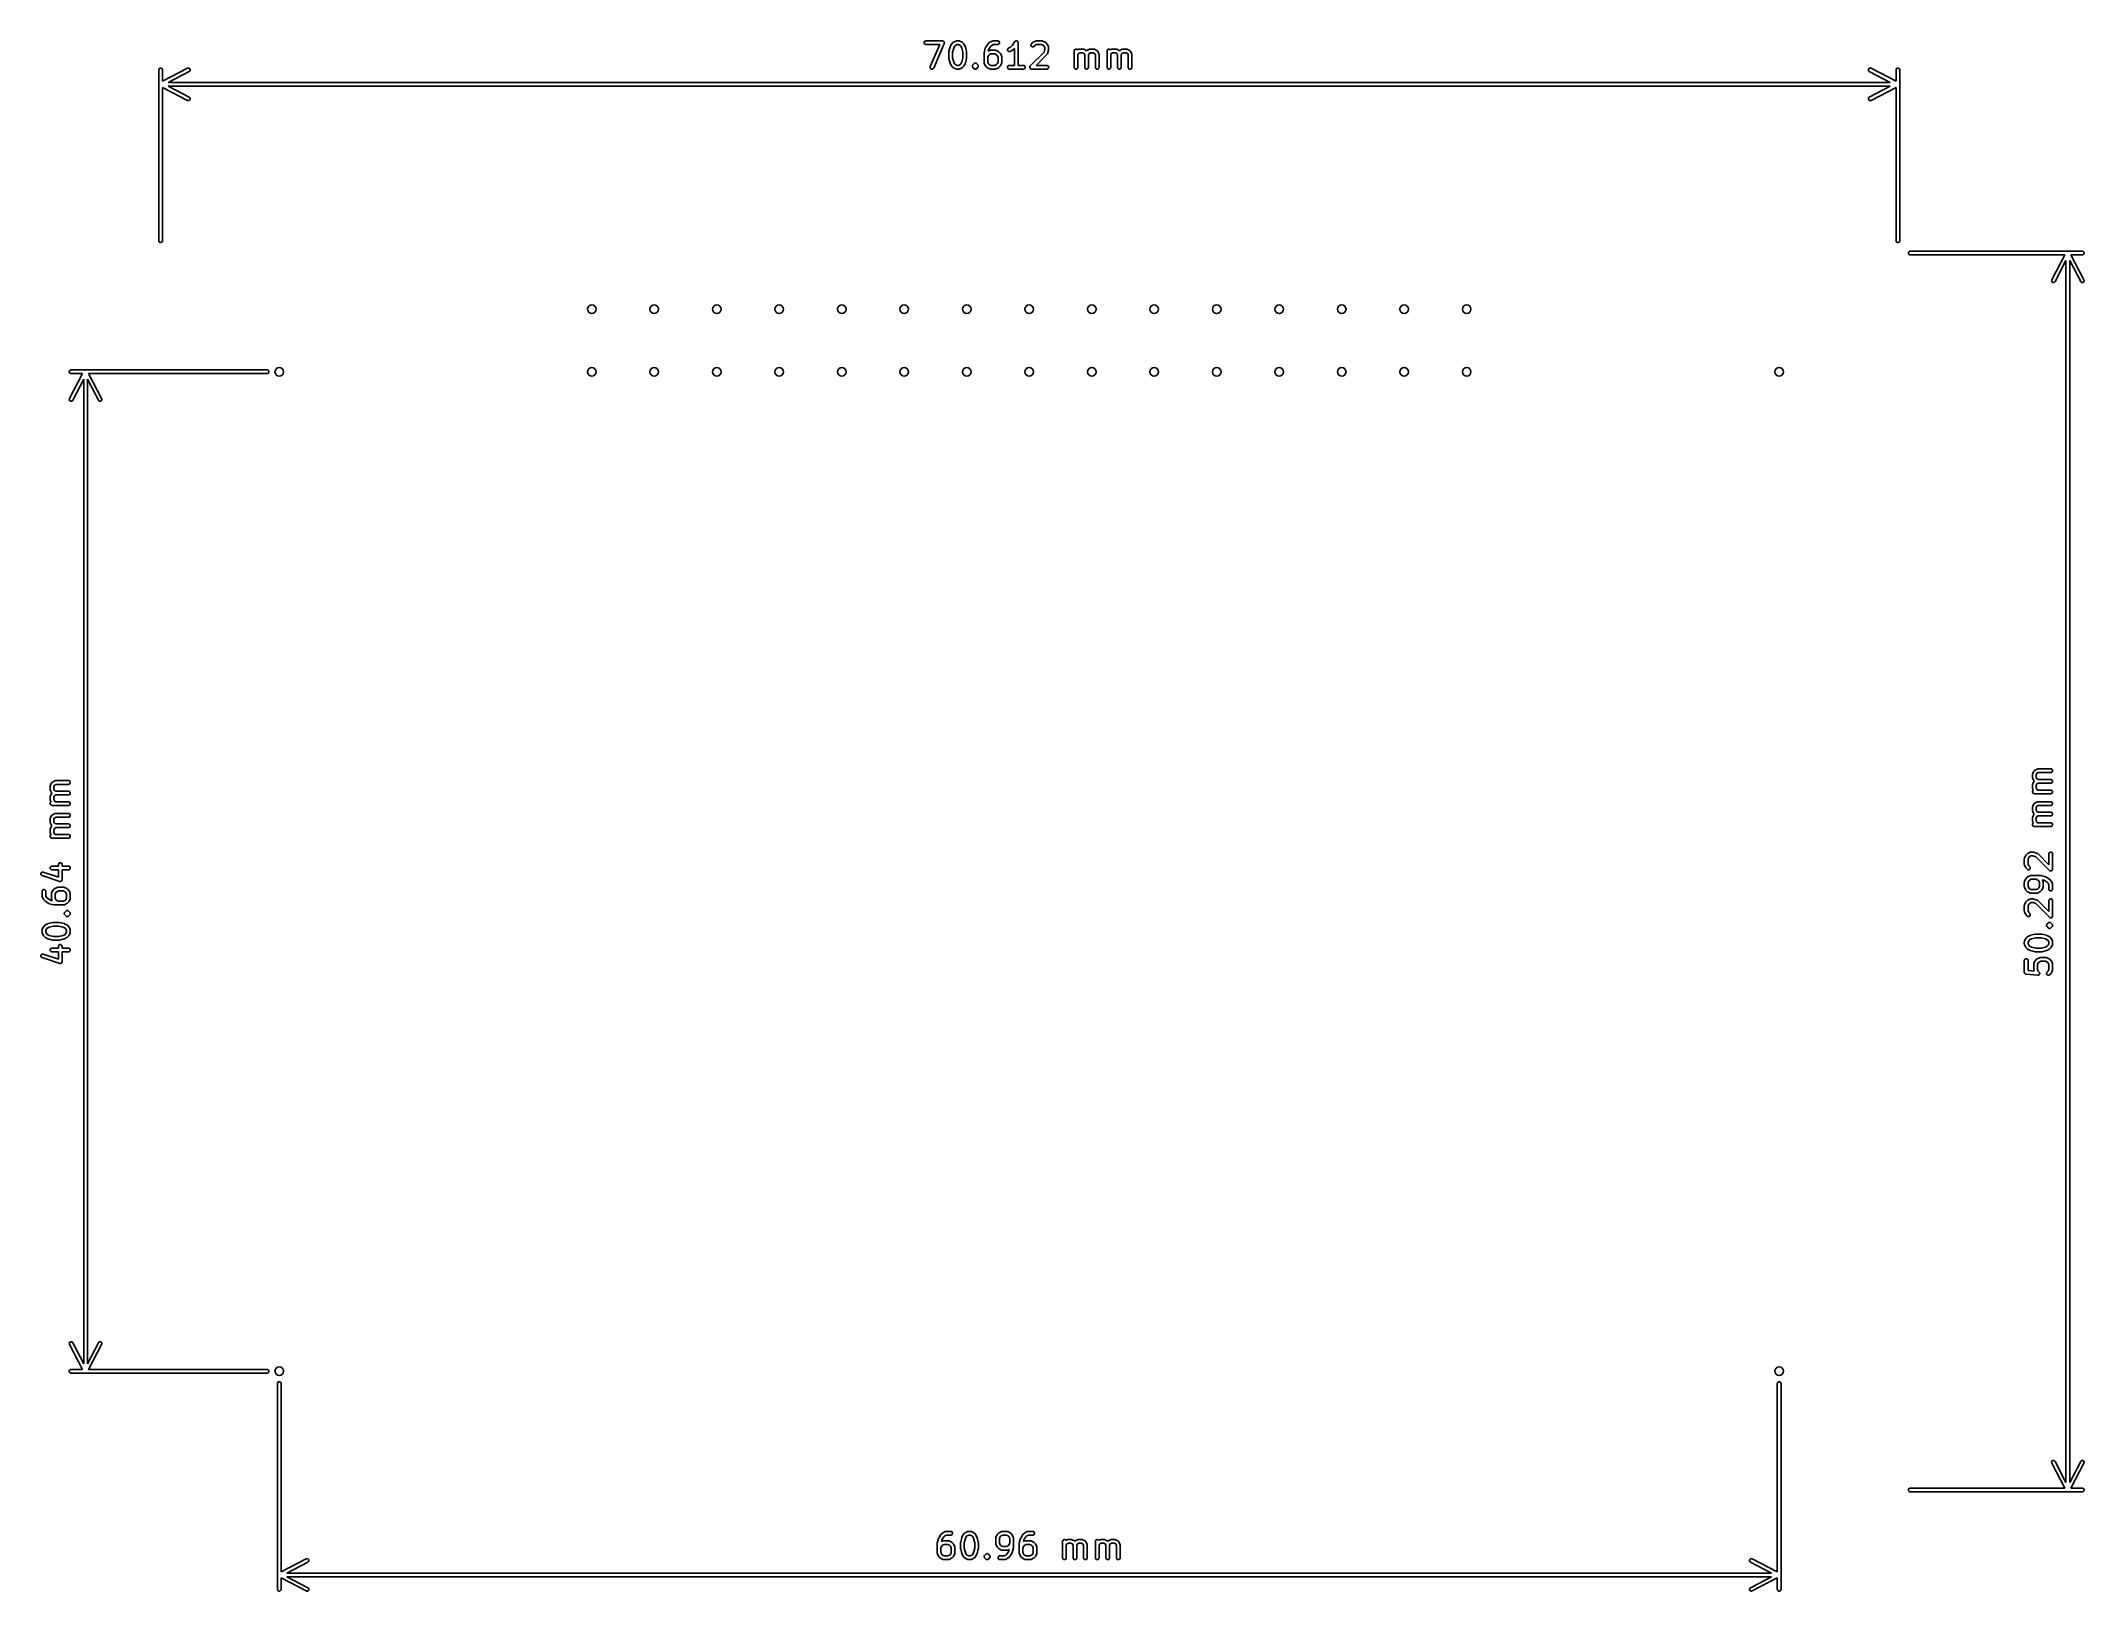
# Model space of a CAD drawing. Extents: x 0.02 to 3.29, y 0.05 to 2.53.
import ezdxf

# ---------------------------------------------------------------- set-up
doc = ezdxf.new("R2010")
doc.units = 0
doc.header["$MEASUREMENT"] = 0
doc.layers.add('BLACK', color=7, linetype='CONTINUOUS')

msp = doc.modelspace()

# ---------------------------------------------------------------- linework, layer by layer
at = {"layer": 'BLACK', "linetype": 'CONTINUOUS'}
for p, q in [((1.4321, 2.5273), (1.4326, 2.5284)), ((1.4321, 2.5262), (1.4321, 2.5273)), ((1.4326, 2.5251), (1.4321, 2.5262)), ((1.4326, 2.5284), (1.4334, 2.5292)), ((1.4334, 2.5243), (1.4326, 2.5251)), ((1.4334, 2.5292), (1.4344, 2.5296)), ((1.4344, 2.5238), (1.4334, 2.5243)), ((1.4344, 2.5296), (1.435, 2.5297)), ((1.435, 2.5238), (1.4344, 2.5238)), ((1.435, 2.5297), (1.4613, 2.5297)), ((1.4568, 2.5238), (1.435, 2.5238)), ((1.4417, 2.4885), (1.4568, 2.5238)), ((1.464, 2.5256), (1.4471, 2.4862)), ((1.4613, 2.5297), (1.4618, 2.5296)), ((1.4618, 2.5296), (1.4619, 2.5296)), ((1.4619, 2.5296), (1.4619, 2.5296)), ((1.4619, 2.5296), (1.4624, 2.5294)), ((1.4624, 2.5294), (1.4629, 2.5292)), ((1.4629, 2.5292), (1.4629, 2.5292)), ((1.4629, 2.5292), (1.4629, 2.5292)), ((1.4629, 2.5292), (1.4633, 2.5288)), ((1.4633, 2.5288), (1.4637, 2.5284)), ((1.4637, 2.5284), (1.4637, 2.5284)), ((1.4637, 2.5284), (1.4637, 2.5283)), ((1.4637, 2.5283), (1.4639, 2.5278)), ((1.4639, 2.5278), (1.4642, 2.5273)), ((1.4642, 2.5261), (1.464, 2.5256)), ((1.4642, 2.5273), (1.4642, 2.5273)), ((1.4642, 2.5273), (1.4642, 2.5273)), ((1.4642, 2.5273), (1.4642, 2.5267)), ((1.4642, 2.5267), (1.4642, 2.5262)), ((1.4642, 2.5262), (1.4642, 2.5261)), ((1.4642, 2.5261), (1.4642, 2.5261)), ((1.4715, 2.5125), (1.4734, 2.52)), ((1.4734, 2.52), (1.4735, 2.5203)), ((1.4734, 2.52), (1.4734, 2.52)), ((1.4734, 2.52), (1.4734, 2.52)), ((1.4735, 2.5203), (1.4736, 2.5205)), ((1.4736, 2.5206), (1.4755, 2.5243)), ((1.4736, 2.5205), (1.4736, 2.5206)), ((1.4736, 2.5205), (1.4736, 2.5205)), ((1.4755, 2.5243), (1.4757, 2.5246)), ((1.4757, 2.5246), (1.4758, 2.5247)), ((1.4757, 2.5246), (1.4757, 2.5246)), ((1.4758, 2.5248), (1.4759, 2.5249)), ((1.4758, 2.5247), (1.4758, 2.5248)), ((1.4759, 2.5249), (1.4761, 2.5251)), ((1.4761, 2.5251), (1.4779, 2.527)), ((1.4791, 2.5182), (1.4773, 2.5114)), ((1.4779, 2.527), (1.4782, 2.5271)), ((1.4782, 2.5272), (1.4783, 2.5273)), ((1.4782, 2.5271), (1.4782, 2.5272)), ((1.4783, 2.5273), (1.4784, 2.5273)), ((1.4784, 2.5273), (1.4787, 2.5275)), ((1.4784, 2.5273), (1.4784, 2.5273)), ((1.4787, 2.5275), (1.4824, 2.5294)), ((1.4806, 2.5212), (1.4791, 2.5182)), ((1.4818, 2.5224), (1.4806, 2.5212)), ((1.4845, 2.5238), (1.4818, 2.5224)), ((1.4824, 2.5294), (1.483, 2.5296)), ((1.483, 2.5296), (1.4831, 2.5296)), ((1.4831, 2.5296), (1.4832, 2.5296)), ((1.4832, 2.5296), (1.4838, 2.5297)), ((1.4838, 2.5297), (1.4875, 2.5297)), ((1.4868, 2.5238), (1.4845, 2.5238)), ((1.4895, 2.5224), (1.4868, 2.5238)), ((1.4875, 2.5297), (1.4881, 2.5296)), ((1.4881, 2.5296), (1.4882, 2.5296)), ((1.4882, 2.5296), (1.4883, 2.5296)), ((1.4883, 2.5296), (1.4888, 2.5294)), ((1.4888, 2.5294), (1.4926, 2.5275)), ((1.4907, 2.5212), (1.4895, 2.5224)), ((1.4922, 2.5182), (1.4907, 2.5212)), ((1.4939, 2.5114), (1.4922, 2.5182)), ((1.4926, 2.5275), (1.4928, 2.5273)), ((1.4928, 2.5273), (1.4929, 2.5273)), ((1.4929, 2.5273), (1.493, 2.5273)), ((1.493, 2.5273), (1.4931, 2.5272)), ((1.4931, 2.5272), (1.4931, 2.5271)), ((1.4931, 2.5271), (1.4934, 2.527)), ((1.4934, 2.527), (1.4952, 2.5251)), ((1.4952, 2.5251), (1.4954, 2.5249)), ((1.4954, 2.5249), (1.4955, 2.5248)), ((1.4955, 2.5248), (1.4955, 2.5247)), ((1.4955, 2.5247), (1.4956, 2.5246)), ((1.4956, 2.5246), (1.4956, 2.5246)), ((1.4956, 2.5246), (1.4958, 2.5243)), ((1.4958, 2.5243), (1.4977, 2.5206)), ((1.4977, 2.5206), (1.4977, 2.5205)), ((1.4977, 2.5205), (1.4977, 2.5205)), ((1.4977, 2.5205), (1.4978, 2.5203)), ((1.4978, 2.5203), (1.4979, 2.52)), ((1.4979, 2.52), (1.4979, 2.52)), ((1.4979, 2.52), (1.4979, 2.52)), ((1.4979, 2.52), (1.4998, 2.5125)), ((1.5278, 2.5106), (1.5296, 2.5181)), ((1.5296, 2.5181), (1.5298, 2.5184)), ((1.5298, 2.5186), (1.5299, 2.5187)), ((1.5298, 2.5185), (1.5298, 2.5186)), ((1.5298, 2.5186), (1.5298, 2.5186)), ((1.5298, 2.5184), (1.5298, 2.5185)), ((1.5299, 2.5187), (1.5301, 2.519)), ((1.5301, 2.519), (1.5338, 2.5246)), ((1.5338, 2.5246), (1.534, 2.5248)), ((1.5338, 2.5246), (1.5338, 2.5246)), ((1.5338, 2.5246), (1.5338, 2.5246)), ((1.534, 2.5248), (1.5342, 2.5251)), ((1.5342, 2.5251), (1.536, 2.527)), ((1.5342, 2.5251), (1.5342, 2.5251)), ((1.5342, 2.5251), (1.5342, 2.5251)), ((1.5386, 2.5211), (1.5352, 2.5162)), ((1.536, 2.527), (1.5363, 2.5271)), ((1.5363, 2.5272), (1.5364, 2.5273)), ((1.5363, 2.5271), (1.5363, 2.5272)), ((1.5364, 2.5273), (1.5365, 2.5273)), ((1.5365, 2.5273), (1.5366, 2.5273)), ((1.5366, 2.5273), (1.5368, 2.5275)), ((1.5368, 2.5275), (1.5406, 2.5294)), ((1.5399, 2.5224), (1.5386, 2.5211)), ((1.5426, 2.5238), (1.5399, 2.5224)), ((1.5406, 2.5294), (1.5411, 2.5296)), ((1.5411, 2.5296), (1.5412, 2.5296)), ((1.5412, 2.5296), (1.5413, 2.5296)), ((1.5413, 2.5296), (1.5419, 2.5297)), ((1.5419, 2.5297), (1.5494, 2.5297)), ((1.5494, 2.5238), (1.5426, 2.5238)), ((1.5494, 2.5297), (1.55, 2.5296)), ((1.55, 2.5238), (1.5494, 2.5238)), ((1.55, 2.5296), (1.551, 2.5292)), ((1.551, 2.5243), (1.55, 2.5238)), ((1.551, 2.5292), (1.5518, 2.5284)), ((1.5518, 2.5251), (1.551, 2.5243)), ((1.5518, 2.5284), (1.5523, 2.5273)), ((1.5523, 2.5262), (1.5518, 2.5251)), ((1.5523, 2.5273), (1.5523, 2.5262)), ((1.5656, 2.517), (1.5663, 2.5178)), ((1.5663, 2.5178), (1.5668, 2.5181)), ((1.5668, 2.5181), (1.5701, 2.5198)), ((1.5701, 2.5198), (1.5733, 2.523)), ((1.5733, 2.523), (1.5769, 2.5284)), ((1.5764, 2.5177), (1.574, 2.5153)), ((1.5764, 2.4903), (1.5764, 2.5177)), ((1.5769, 2.5284), (1.5773, 2.5288)), ((1.5769, 2.5284), (1.5769, 2.5284)), ((1.5769, 2.5284), (1.5769, 2.5284)), ((1.5769, 2.5284), (1.5769, 2.5284)), ((1.5773, 2.5288), (1.5775, 2.529)), ((1.5775, 2.529), (1.5777, 2.5292)), ((1.5777, 2.5292), (1.578, 2.5293)), ((1.578, 2.5293), (1.5782, 2.5295)), ((1.5782, 2.5295), (1.5785, 2.5295)), ((1.5785, 2.5295), (1.5788, 2.5296)), ((1.5788, 2.5296), (1.5791, 2.5296)), ((1.5791, 2.5296), (1.5794, 2.5297)), ((1.5794, 2.5297), (1.5797, 2.5296)), ((1.5797, 2.5296), (1.58, 2.5296)), ((1.58, 2.5296), (1.5802, 2.5295)), ((1.5802, 2.5295), (1.5805, 2.5295)), ((1.5805, 2.5295), (1.5807, 2.5293)), ((1.5807, 2.5293), (1.581, 2.5292)), ((1.581, 2.5292), (1.5812, 2.529)), ((1.5812, 2.529), (1.5815, 2.5288)), ((1.5815, 2.5288), (1.5816, 2.5286)), ((1.5816, 2.5286), (1.5818, 2.5284)), ((1.5818, 2.5284), (1.5819, 2.5281)), ((1.5819, 2.5281), (1.5821, 2.5279)), ((1.5821, 2.5279), (1.5822, 2.5276)), ((1.5822, 2.5276), (1.5823, 2.5273)), ((1.5823, 2.5273), (1.5823, 2.5267)), ((1.5823, 2.5267), (1.5823, 2.5267)), ((1.5823, 2.5267), (1.5823, 2.5267)), ((1.5823, 2.5267), (1.5823, 2.5267)), ((1.5823, 2.5267), (1.5823, 2.4903)), ((1.6027, 2.5236), (1.6032, 2.5246)), ((1.6027, 2.5224), (1.6027, 2.5236)), ((1.6032, 2.5213), (1.6027, 2.5224)), ((1.6032, 2.5246), (1.6035, 2.5251)), ((1.604, 2.5205), (1.6032, 2.5213)), ((1.6035, 2.5251), (1.6054, 2.527)), ((1.605, 2.5201), (1.604, 2.5205)), ((1.6062, 2.5201), (1.605, 2.5201)), ((1.6054, 2.527), (1.6056, 2.5271)), ((1.6056, 2.5271), (1.6057, 2.5272)), ((1.6057, 2.5272), (1.6058, 2.5273)), ((1.6058, 2.5273), (1.6059, 2.5273)), ((1.6059, 2.5273), (1.6062, 2.5275)), ((1.6059, 2.5273), (1.6059, 2.5273)), ((1.6062, 2.5275), (1.6099, 2.5294)), ((1.6073, 2.5205), (1.6062, 2.5201)), ((1.6077, 2.5209), (1.6073, 2.5205)), ((1.6092, 2.5224), (1.6077, 2.5209)), ((1.6119, 2.5238), (1.6092, 2.5224)), ((1.6099, 2.5294), (1.6105, 2.5296)), ((1.6105, 2.5296), (1.6106, 2.5296)), ((1.6106, 2.5296), (1.6107, 2.5296)), ((1.6107, 2.5296), (1.6112, 2.5297)), ((1.6112, 2.5297), (1.6206, 2.5297)), ((1.6199, 2.5238), (1.6119, 2.5238)), ((1.6226, 2.5224), (1.6199, 2.5238)), ((1.6206, 2.5297), (1.6212, 2.5296)), ((1.6212, 2.5296), (1.6213, 2.5296)), ((1.6213, 2.5296), (1.6214, 2.5296)), ((1.6214, 2.5296), (1.6219, 2.5294)), ((1.6219, 2.5294), (1.6257, 2.5275)), ((1.6238, 2.5212), (1.6226, 2.5224)), ((1.6252, 2.5185), (1.6238, 2.5212)), ((1.6252, 2.516), (1.6252, 2.5185)), ((1.6257, 2.5275), (1.6259, 2.5273)), ((1.6259, 2.5273), (1.626, 2.5273)), ((1.626, 2.5273), (1.6261, 2.5273)), ((1.6261, 2.5273), (1.6262, 2.5272)), ((1.6262, 2.5272), (1.6262, 2.5271)), ((1.6262, 2.5271), (1.6265, 2.527)), ((1.6265, 2.527), (1.6283, 2.5251)), ((1.6283, 2.5251), (1.6285, 2.5249)), ((1.6285, 2.5249), (1.6286, 2.5248)), ((1.6286, 2.5248), (1.6286, 2.5247)), ((1.6286, 2.5247), (1.6287, 2.5246)), ((1.6287, 2.5246), (1.6287, 2.5246)), ((1.6287, 2.5246), (1.6289, 2.5243)), ((1.6289, 2.5243), (1.6308, 2.5206)), ((1.6308, 2.5206), (1.631, 2.52)), ((1.631, 2.52), (1.631, 2.5199)), ((1.631, 2.5199), (1.631, 2.5198)), ((1.631, 2.5198), (1.6311, 2.5192)), ((1.6311, 2.5192), (1.6311, 2.5155)), ((0.2075, 2.4847), (0.2084, 2.4855)), ((0.2084, 2.4855), (0.2094, 2.486)), ((0.2094, 2.486), (0.2106, 2.486)), ((0.2106, 2.486), (0.2116, 2.4855)), ((0.2116, 2.4855), (0.2125, 2.4847)), ((0.213, 2.4649), (0.253, 2.4857)), ((0.253, 2.4857), (0.2535, 2.4859)), ((0.2535, 2.4859), (0.2547, 2.486)), ((0.2547, 2.486), (0.2558, 2.4857)), ((0.2558, 2.4857), (0.2567, 2.4849)), ((0.2567, 2.4849), (0.2572, 2.4839)), ((1.4415, 2.488), (1.4417, 2.4885)), ((1.4415, 2.4868), (1.4415, 2.488)), ((1.4419, 2.4858), (1.4415, 2.4868)), ((1.4427, 2.4849), (1.4419, 2.4858)), ((1.4438, 2.4845), (1.4427, 2.4849)), ((1.446, 2.4849), (1.4449, 2.4845)), ((1.4468, 2.4857), (1.446, 2.4849)), ((1.4471, 2.4862), (1.4468, 2.4857)), ((1.4714, 2.5119), (1.4715, 2.5121)), ((1.4714, 2.5118), (1.4714, 2.5119)), ((1.4714, 2.5117), (1.4714, 2.5118)), ((1.4714, 2.5024), (1.4714, 2.5117)), ((1.4714, 2.5023), (1.4714, 2.5024)), ((1.4714, 2.5022), (1.4714, 2.5023)), ((1.4715, 2.502), (1.4714, 2.5022)), ((1.4715, 2.5124), (1.4715, 2.5125)), ((1.4715, 2.5123), (1.4715, 2.5124)), ((1.4715, 2.5121), (1.4715, 2.5123)), ((1.4715, 2.5018), (1.4715, 2.502)), ((1.4715, 2.5017), (1.4715, 2.5018)), ((1.4715, 2.5018), (1.4715, 2.5018)), ((1.4734, 2.4942), (1.4715, 2.5017)), ((1.4734, 2.4941), (1.4734, 2.4942)), ((1.4735, 2.4938), (1.4734, 2.4941)), ((1.4734, 2.4941), (1.4734, 2.4941)), ((1.4736, 2.4936), (1.4735, 2.4938)), ((1.4736, 2.4935), (1.4736, 2.4936)), ((1.4736, 2.4936), (1.4736, 2.4936)), ((1.4755, 2.4898), (1.4736, 2.4935)), ((1.4757, 2.4896), (1.4755, 2.4898)), ((1.4757, 2.4895), (1.4757, 2.4896)), ((1.4758, 2.4894), (1.4757, 2.4895)), ((1.4758, 2.4893), (1.4758, 2.4894)), ((1.4759, 2.4893), (1.4758, 2.4893)), ((1.4761, 2.489), (1.4759, 2.4893)), ((1.4779, 2.4872), (1.4761, 2.489)), ((1.4773, 2.5114), (1.4773, 2.5027)), ((1.4773, 2.5027), (1.4791, 2.4959)), ((1.4782, 2.487), (1.4779, 2.4872)), ((1.4782, 2.4869), (1.4782, 2.487)), ((1.4783, 2.4869), (1.4782, 2.4869)), ((1.4784, 2.4868), (1.4783, 2.4869)), ((1.4787, 2.4866), (1.4784, 2.4868)), ((1.4784, 2.4868), (1.4784, 2.4868)), ((1.4824, 2.4847), (1.4787, 2.4866)), ((1.4791, 2.4959), (1.4806, 2.4929)), ((1.4806, 2.4929), (1.4818, 2.4917)), ((1.4818, 2.4917), (1.4845, 2.4903)), ((1.4845, 2.4903), (1.4868, 2.4903)), ((1.4868, 2.4903), (1.4895, 2.4917)), ((1.4926, 2.4866), (1.4888, 2.4847)), ((1.4895, 2.4917), (1.4907, 2.4929)), ((1.4907, 2.4929), (1.4922, 2.4959)), ((1.4922, 2.4959), (1.4939, 2.5027)), ((1.4928, 2.4868), (1.4926, 2.4866)), ((1.4929, 2.4868), (1.4928, 2.4868)), ((1.493, 2.4869), (1.4929, 2.4868)), ((1.4931, 2.4869), (1.493, 2.4869)), ((1.4934, 2.4872), (1.4931, 2.487)), ((1.4931, 2.487), (1.4931, 2.4869)), ((1.4952, 2.489), (1.4934, 2.4872)), ((1.4939, 2.5027), (1.4939, 2.5114)), ((1.4954, 2.4893), (1.4952, 2.489)), ((1.4955, 2.4893), (1.4954, 2.4893)), ((1.4956, 2.4895), (1.4955, 2.4894)), ((1.4955, 2.4894), (1.4955, 2.4893)), ((1.4958, 2.4898), (1.4956, 2.4896)), ((1.4956, 2.4896), (1.4956, 2.4895)), ((1.4977, 2.4935), (1.4958, 2.4898)), ((1.4978, 2.4938), (1.4977, 2.4936)), ((1.4977, 2.4936), (1.4977, 2.4936)), ((1.4977, 2.4936), (1.4977, 2.4935)), ((1.4979, 2.4941), (1.4978, 2.4938)), ((1.4998, 2.5017), (1.4979, 2.4942)), ((1.4979, 2.4942), (1.4979, 2.4941)), ((1.4979, 2.4941), (1.4979, 2.4941)), ((1.4998, 2.5125), (1.4998, 2.5124)), ((1.4998, 2.5124), (1.4998, 2.5123)), ((1.4998, 2.5123), (1.4998, 2.5121)), ((1.4998, 2.5121), (1.4998, 2.5119)), ((1.4998, 2.5119), (1.4998, 2.5118)), ((1.4998, 2.5118), (1.4998, 2.5117)), ((1.4998, 2.5117), (1.4998, 2.5024)), ((1.4998, 2.5024), (1.4998, 2.5023)), ((1.4998, 2.5023), (1.4998, 2.5022)), ((1.4998, 2.5022), (1.4998, 2.502)), ((1.4998, 2.502), (1.4998, 2.5018)), ((1.4998, 2.5018), (1.4998, 2.5018)), ((1.4998, 2.5018), (1.4998, 2.5017)), ((1.509, 2.4898), (1.5094, 2.4909)), ((1.509, 2.4887), (1.509, 2.4898)), ((1.5093, 2.4879), (1.509, 2.4887)), ((1.5094, 2.4876), (1.5093, 2.4879)), ((1.5094, 2.4909), (1.5098, 2.4913)), ((1.5098, 2.4872), (1.5094, 2.4876)), ((1.5098, 2.4913), (1.5117, 2.4932)), ((1.5117, 2.4853), (1.5098, 2.4872)), ((1.5117, 2.4932), (1.5121, 2.4936)), ((1.5121, 2.4849), (1.5117, 2.4853)), ((1.5121, 2.4936), (1.5128, 2.4939)), ((1.5121, 2.4936), (1.5121, 2.4936)), ((1.5132, 2.4845), (1.5121, 2.4849)), ((1.5128, 2.4939), (1.5132, 2.494)), ((1.5132, 2.494), (1.5143, 2.494)), ((1.5143, 2.494), (1.5143, 2.494)), ((1.5143, 2.494), (1.5147, 2.4939)), ((1.5154, 2.4849), (1.5143, 2.4845)), ((1.5147, 2.4939), (1.5154, 2.4936)), ((1.5154, 2.4936), (1.5154, 2.4936)), ((1.5154, 2.4936), (1.5158, 2.4932)), ((1.5158, 2.4853), (1.5154, 2.4849)), ((1.5158, 2.4932), (1.5177, 2.4913)), ((1.5177, 2.4872), (1.5158, 2.4853)), ((1.5177, 2.4913), (1.5181, 2.4909)), ((1.5181, 2.4876), (1.5177, 2.4872)), ((1.5181, 2.4909), (1.5185, 2.4898)), ((1.5185, 2.4887), (1.5181, 2.4876)), ((1.5185, 2.4898), (1.5185, 2.4898)), ((1.5185, 2.4898), (1.5185, 2.4887)), ((1.5277, 2.5104), (1.5278, 2.5105)), ((1.5277, 2.5102), (1.5277, 2.5104)), ((1.5277, 2.51), (1.5277, 2.5102)), ((1.5277, 2.5099), (1.5277, 2.51)), ((1.5277, 2.51), (1.5277, 2.51)), ((1.5277, 2.4949), (1.5277, 2.5099)), ((1.5277, 2.4943), (1.5277, 2.4949)), ((1.5278, 2.4942), (1.5277, 2.4943)), ((1.5278, 2.5105), (1.5278, 2.5106)), ((1.5278, 2.4941), (1.5278, 2.4942)), ((1.528, 2.4935), (1.5278, 2.4941)), ((1.5299, 2.4898), (1.528, 2.4935)), ((1.53, 2.4896), (1.5299, 2.4898)), ((1.5301, 2.4895), (1.53, 2.4896)), ((1.5301, 2.4894), (1.5301, 2.4895)), ((1.5302, 2.4893), (1.5301, 2.4894)), ((1.5304, 2.489), (1.5302, 2.4893)), ((1.5302, 2.4893), (1.5302, 2.4893)), ((1.5323, 2.4872), (1.5304, 2.489)), ((1.5325, 2.487), (1.5323, 2.4872)), ((1.5326, 2.4869), (1.5325, 2.487)), ((1.5327, 2.4869), (1.5326, 2.4869)), ((1.5327, 2.4868), (1.5327, 2.4869)), ((1.5328, 2.4868), (1.5327, 2.4868)), ((1.5331, 2.4866), (1.5328, 2.4868)), ((1.5368, 2.4847), (1.5331, 2.4866)), ((1.5349, 2.5062), (1.5336, 2.5035)), ((1.5336, 2.5035), (1.5336, 2.4956)), ((1.5336, 2.4956), (1.5349, 2.4929)), ((1.5352, 2.5162), (1.5345, 2.5132)), ((1.5345, 2.5132), (1.5368, 2.5144)), ((1.5361, 2.5074), (1.5349, 2.5062)), ((1.5349, 2.4929), (1.5361, 2.4917)), ((1.5388, 2.5088), (1.5361, 2.5074)), ((1.5361, 2.4917), (1.5388, 2.4903)), ((1.5368, 2.5144), (1.5374, 2.5146)), ((1.5374, 2.5146), (1.5375, 2.5146)), ((1.5375, 2.5146), (1.5376, 2.5146)), ((1.5376, 2.5146), (1.5381, 2.5147)), ((1.5381, 2.5147), (1.5456, 2.5147)), ((1.5449, 2.5088), (1.5388, 2.5088)), ((1.5388, 2.4903), (1.5449, 2.4903)), ((1.5476, 2.5074), (1.5449, 2.5088)), ((1.5449, 2.4903), (1.5476, 2.4917)), ((1.5456, 2.5147), (1.5462, 2.5146)), ((1.5462, 2.5146), (1.5463, 2.5146)), ((1.5463, 2.5146), (1.5464, 2.5146)), ((1.5464, 2.5146), (1.547, 2.5144)), ((1.547, 2.5144), (1.5507, 2.5125)), ((1.5507, 2.4866), (1.547, 2.4847)), ((1.5488, 2.5062), (1.5476, 2.5074)), ((1.5476, 2.4917), (1.5488, 2.4929)), ((1.5502, 2.5035), (1.5488, 2.5062)), ((1.5488, 2.4929), (1.5502, 2.4956)), ((1.5502, 2.4956), (1.5502, 2.5035)), ((1.5507, 2.5125), (1.5509, 2.5124)), ((1.5509, 2.4868), (1.5507, 2.4866)), ((1.5509, 2.5124), (1.551, 2.5123)), ((1.551, 2.4868), (1.5509, 2.4868)), ((1.551, 2.5123), (1.5511, 2.5123)), ((1.5511, 2.4869), (1.551, 2.4868)), ((1.5511, 2.5123), (1.5512, 2.5122)), ((1.5512, 2.4869), (1.5511, 2.4869)), ((1.5512, 2.5122), (1.5512, 2.5121)), ((1.5512, 2.5121), (1.5515, 2.512)), ((1.5515, 2.4872), (1.5512, 2.487)), ((1.5512, 2.487), (1.5512, 2.4869)), ((1.5515, 2.512), (1.5533, 2.5101)), ((1.5533, 2.489), (1.5515, 2.4872)), ((1.5533, 2.5101), (1.5535, 2.5099)), ((1.5535, 2.4893), (1.5533, 2.489)), ((1.5535, 2.5099), (1.5536, 2.5098)), ((1.5536, 2.4893), (1.5535, 2.4893)), ((1.5536, 2.5098), (1.5536, 2.5097)), ((1.5536, 2.5097), (1.5537, 2.5096)), ((1.5537, 2.4895), (1.5536, 2.4894)), ((1.5536, 2.4894), (1.5536, 2.4893)), ((1.5537, 2.5096), (1.5537, 2.5096)), ((1.5537, 2.5096), (1.5539, 2.5093)), ((1.5539, 2.4898), (1.5537, 2.4896)), ((1.5537, 2.4896), (1.5537, 2.4895)), ((1.5539, 2.5093), (1.5558, 2.5056)), ((1.5558, 2.4935), (1.5539, 2.4898)), ((1.5558, 2.5056), (1.556, 2.505)), ((1.556, 2.4941), (1.5558, 2.4935)), ((1.556, 2.505), (1.556, 2.5049)), ((1.556, 2.5049), (1.556, 2.5048)), ((1.556, 2.5048), (1.5561, 2.5042)), ((1.5561, 2.4949), (1.556, 2.4943)), ((1.556, 2.4943), (1.556, 2.4942)), ((1.556, 2.4942), (1.556, 2.4941)), ((1.5561, 2.5042), (1.5561, 2.4949)), ((1.5652, 2.5159), (1.5656, 2.517)), ((1.5653, 2.5147), (1.5652, 2.5159)), ((1.5652, 2.4879), (1.5657, 2.489)), ((1.5652, 2.4868), (1.5652, 2.4879)), ((1.5657, 2.4857), (1.5652, 2.4868)), ((1.5658, 2.5137), (1.5653, 2.5147)), ((1.5657, 2.489), (1.5665, 2.4898)), ((1.5665, 2.4849), (1.5657, 2.4857)), ((1.5667, 2.5129), (1.5658, 2.5137)), ((1.5665, 2.4898), (1.5676, 2.4903)), ((1.5676, 2.4845), (1.5665, 2.4849)), ((1.5678, 2.5126), (1.5667, 2.5129)), ((1.5676, 2.4903), (1.5681, 2.4903)), ((1.5689, 2.5126), (1.5678, 2.5126)), ((1.5681, 2.4903), (1.5764, 2.4903)), ((1.5694, 2.5128), (1.5689, 2.5126)), ((1.5732, 2.5147), (1.5694, 2.5128)), ((1.5734, 2.5149), (1.5732, 2.5147)), ((1.5735, 2.5149), (1.5734, 2.5149)), ((1.5736, 2.515), (1.5735, 2.5149)), ((1.5737, 2.515), (1.5736, 2.515)), ((1.574, 2.5153), (1.5737, 2.5151)), ((1.5737, 2.5151), (1.5737, 2.515)), ((1.5823, 2.4903), (1.5906, 2.4903)), ((1.5906, 2.4903), (1.5912, 2.4903)), ((1.5912, 2.4903), (1.5923, 2.4898)), ((1.5923, 2.4849), (1.5912, 2.4845)), ((1.5923, 2.4898), (1.5931, 2.489)), ((1.5931, 2.4857), (1.5923, 2.4849)), ((1.5931, 2.489), (1.5935, 2.4879)), ((1.5935, 2.4868), (1.5931, 2.4857)), ((1.5935, 2.4879), (1.5935, 2.4868)), ((1.6009, 2.4879), (1.6013, 2.489)), ((1.6009, 2.4868), (1.6009, 2.4879)), ((1.6013, 2.4857), (1.6009, 2.4868)), ((1.6013, 2.489), (1.6017, 2.4895)), ((1.6021, 2.4849), (1.6013, 2.4857)), ((1.6017, 2.4895), (1.6237, 2.5115)), ((1.6032, 2.4845), (1.6021, 2.4849)), ((1.6283, 2.5078), (1.6109, 2.4903)), ((1.6109, 2.4903), (1.6281, 2.4903)), ((1.6237, 2.5115), (1.6252, 2.516)), ((1.6281, 2.4903), (1.6287, 2.4903)), ((1.6287, 2.5082), (1.6283, 2.5078)), ((1.6288, 2.5084), (1.6287, 2.5083)), ((1.6287, 2.5083), (1.6287, 2.5082)), ((1.6287, 2.4903), (1.6298, 2.4898)), ((1.6298, 2.4849), (1.6287, 2.4845)), ((1.629, 2.5089), (1.6288, 2.5084)), ((1.6309, 2.5146), (1.629, 2.5089)), ((1.6298, 2.4898), (1.6306, 2.489)), ((1.6306, 2.4857), (1.6298, 2.4849)), ((1.6306, 2.489), (1.631, 2.4879)), ((1.631, 2.4868), (1.6306, 2.4857)), ((1.631, 2.5148), (1.6309, 2.5146)), ((1.6311, 2.5155), (1.631, 2.5152)), ((1.631, 2.5152), (1.6311, 2.5151)), ((1.6311, 2.5151), (1.631, 2.515)), ((1.631, 2.515), (1.631, 2.5149)), ((1.631, 2.5149), (1.631, 2.5148)), ((1.631, 2.4879), (1.631, 2.4868)), ((1.672, 2.5136), (1.6721, 2.5142)), ((1.672, 2.4874), (1.672, 2.5136)), ((1.6721, 2.4868), (1.672, 2.4874)), ((1.6721, 2.5142), (1.6725, 2.5153)), ((1.6725, 2.4857), (1.6721, 2.4868)), ((1.6725, 2.5153), (1.6734, 2.5161)), ((1.6734, 2.4849), (1.6725, 2.4857)), ((1.6734, 2.5161), (1.6744, 2.5165)), ((1.6744, 2.4845), (1.6734, 2.4849)), ((1.6744, 2.5165), (1.6756, 2.5165)), ((1.6756, 2.5165), (1.6766, 2.5161)), ((1.6766, 2.4849), (1.6756, 2.4845)), ((1.6766, 2.5161), (1.6774, 2.5153)), ((1.6774, 2.4857), (1.6766, 2.4849)), ((1.6774, 2.5153), (1.6793, 2.5163)), ((1.6779, 2.4868), (1.6774, 2.4857)), ((1.6786, 2.5093), (1.6779, 2.5086)), ((1.6779, 2.5086), (1.6779, 2.4874)), ((1.6779, 2.4874), (1.6779, 2.4868)), ((1.6813, 2.5107), (1.6786, 2.5093)), ((1.6793, 2.5163), (1.6798, 2.5165)), ((1.6798, 2.5165), (1.6799, 2.5165)), ((1.6799, 2.5165), (1.68, 2.5165)), ((1.68, 2.5165), (1.6806, 2.5166)), ((1.6806, 2.5166), (1.6862, 2.5166)), ((1.6855, 2.5107), (1.6813, 2.5107)), ((1.6878, 2.5095), (1.6855, 2.5107)), ((1.6862, 2.5166), (1.6868, 2.5165)), ((1.6868, 2.5165), (1.6869, 2.5165)), ((1.6869, 2.5165), (1.687, 2.5165)), ((1.687, 2.5165), (1.6876, 2.5163)), ((1.6876, 2.5163), (1.6913, 2.5144)), ((1.6889, 2.5073), (1.6878, 2.5095)), ((1.6889, 2.4874), (1.6889, 2.5073)), ((1.689, 2.4868), (1.6889, 2.4874)), ((1.6894, 2.4857), (1.689, 2.4868)), ((1.6902, 2.4849), (1.6894, 2.4857)), ((1.6913, 2.4845), (1.6902, 2.4849)), ((1.6913, 2.5144), (1.6914, 2.5143)), ((1.6914, 2.5143), (1.6915, 2.5143)), ((1.6915, 2.5143), (1.6915, 2.5143)), ((1.6915, 2.5143), (1.6918, 2.5141)), ((1.6918, 2.5141), (1.6919, 2.514)), ((1.6919, 2.5141), (1.6922, 2.5143)), ((1.6919, 2.514), (1.6919, 2.5141)), ((1.6922, 2.5143), (1.6923, 2.5143)), ((1.6923, 2.5143), (1.6924, 2.5144)), ((1.6923, 2.5143), (1.6923, 2.5143)), ((1.6924, 2.5144), (1.6962, 2.5163)), ((1.6935, 2.4849), (1.6924, 2.4845)), ((1.6943, 2.4857), (1.6935, 2.4849)), ((1.6948, 2.4868), (1.6943, 2.4857)), ((1.6959, 2.5095), (1.6948, 2.5073)), ((1.6948, 2.5073), (1.6948, 2.4874)), ((1.6948, 2.4874), (1.6948, 2.4868)), ((1.6982, 2.5107), (1.6959, 2.5095)), ((1.6962, 2.5163), (1.6967, 2.5165)), ((1.6967, 2.5165), (1.6968, 2.5165)), ((1.6968, 2.5165), (1.6969, 2.5165)), ((1.6969, 2.5165), (1.6975, 2.5166)), ((1.6975, 2.5166), (1.7031, 2.5166)), ((1.7024, 2.5107), (1.6982, 2.5107)), ((1.7047, 2.5095), (1.7024, 2.5107)), ((1.7031, 2.5166), (1.7037, 2.5165)), ((1.7037, 2.5165), (1.7038, 2.5165)), ((1.7038, 2.5165), (1.7039, 2.5165)), ((1.7039, 2.5165), (1.7044, 2.5163)), ((1.7044, 2.5163), (1.7082, 2.5144)), ((1.7058, 2.5073), (1.7047, 2.5095)), ((1.7058, 2.4874), (1.7058, 2.5073)), ((1.7058, 2.4868), (1.7058, 2.4874)), ((1.7063, 2.4857), (1.7058, 2.4868)), ((1.7071, 2.4849), (1.7063, 2.4857)), ((1.7082, 2.4845), (1.7071, 2.4849)), ((1.7082, 2.5144), (1.7083, 2.5143)), ((1.7083, 2.5143), (1.7083, 2.5143)), ((1.7083, 2.5143), (1.7084, 2.5143)), ((1.7084, 2.5143), (1.7087, 2.5141)), ((1.7087, 2.5141), (1.7089, 2.5138)), ((1.7089, 2.5138), (1.7092, 2.5136)), ((1.7092, 2.5136), (1.7094, 2.5133)), ((1.7104, 2.4849), (1.7093, 2.4845)), ((1.7094, 2.5133), (1.7094, 2.5132)), ((1.7094, 2.5132), (1.7094, 2.5132)), ((1.7094, 2.5132), (1.7095, 2.5131)), ((1.7095, 2.5131), (1.7114, 2.5093)), ((1.7112, 2.4857), (1.7104, 2.4849)), ((1.7116, 2.4868), (1.7112, 2.4857)), ((1.7114, 2.5093), (1.7116, 2.5088)), ((1.7116, 2.5088), (1.7116, 2.5087)), ((1.7116, 2.5087), (1.7116, 2.5086)), ((1.7116, 2.5086), (1.7117, 2.508)), ((1.7117, 2.4874), (1.7116, 2.4868)), ((1.7117, 2.508), (1.7117, 2.4874)), ((1.7245, 2.5136), (1.7246, 2.5142)), ((1.7245, 2.4874), (1.7245, 2.5136)), ((1.7246, 2.4868), (1.7245, 2.4874)), ((1.7246, 2.5142), (1.725, 2.5153)), ((1.725, 2.4857), (1.7246, 2.4868)), ((1.725, 2.5153), (1.7258, 2.5161)), ((1.7258, 2.4849), (1.725, 2.4857)), ((1.7258, 2.5161), (1.7269, 2.5165)), ((1.7269, 2.4845), (1.7258, 2.4849)), ((1.7269, 2.5165), (1.7281, 2.5165)), ((1.7281, 2.5165), (1.7291, 2.5161)), ((1.7291, 2.4849), (1.7281, 2.4845)), ((1.7291, 2.5161), (1.7299, 2.5153)), ((1.7299, 2.4857), (1.7291, 2.4849)), ((1.7299, 2.5153), (1.7318, 2.5163)), ((1.7304, 2.4868), (1.7299, 2.4857)), ((1.7311, 2.5093), (1.7304, 2.5086)), ((1.7304, 2.5086), (1.7304, 2.4874)), ((1.7304, 2.4874), (1.7304, 2.4868)), ((1.7338, 2.5107), (1.7311, 2.5093)), ((1.7318, 2.5163), (1.7323, 2.5165)), ((1.7323, 2.5165), (1.7324, 2.5165)), ((1.7324, 2.5165), (1.7325, 2.5165)), ((1.7325, 2.5165), (1.7331, 2.5166)), ((1.7331, 2.5166), (1.7387, 2.5166)), ((1.738, 2.5107), (1.7338, 2.5107)), ((1.7403, 2.5095), (1.738, 2.5107)), ((1.7387, 2.5166), (1.7393, 2.5165)), ((1.7393, 2.5165), (1.7394, 2.5165)), ((1.7394, 2.5165), (1.7395, 2.5165)), ((1.7395, 2.5165), (1.7401, 2.5163)), ((1.7401, 2.5163), (1.7438, 2.5144)), ((1.7414, 2.5073), (1.7403, 2.5095)), ((1.7414, 2.4874), (1.7414, 2.5073)), ((1.7415, 2.4868), (1.7414, 2.4874)), ((1.7419, 2.4857), (1.7415, 2.4868)), ((1.7427, 2.4849), (1.7419, 2.4857)), ((1.7438, 2.4845), (1.7427, 2.4849)), ((1.7438, 2.5144), (1.7439, 2.5143)), ((1.7439, 2.5143), (1.7439, 2.5143)), ((1.7439, 2.5143), (1.744, 2.5143)), ((1.744, 2.5143), (1.7443, 2.5141)), ((1.7443, 2.5141), (1.7444, 2.514)), ((1.7444, 2.5141), (1.7447, 2.5143)), ((1.7444, 2.514), (1.7444, 2.5141)), ((1.7447, 2.5143), (1.7448, 2.5143)), ((1.7448, 2.5143), (1.7449, 2.5144)), ((1.7448, 2.5143), (1.7448, 2.5143)), ((1.7449, 2.5144), (1.7487, 2.5163)), ((1.746, 2.4849), (1.7449, 2.4845)), ((1.7468, 2.4857), (1.746, 2.4849)), ((1.7473, 2.4868), (1.7468, 2.4857)), ((1.7484, 2.5095), (1.7473, 2.5073)), ((1.7473, 2.5073), (1.7473, 2.4874)), ((1.7473, 2.4874), (1.7473, 2.4868)), ((1.7507, 2.5107), (1.7484, 2.5095)), ((1.7487, 2.5163), (1.7492, 2.5165)), ((1.7492, 2.5165), (1.7493, 2.5165)), ((1.7493, 2.5165), (1.7494, 2.5165)), ((1.7494, 2.5165), (1.75, 2.5166)), ((1.75, 2.5166), (1.7556, 2.5166)), ((1.7549, 2.5107), (1.7507, 2.5107)), ((1.7572, 2.5095), (1.7549, 2.5107)), ((1.7556, 2.5166), (1.7562, 2.5165)), ((1.7562, 2.5165), (1.7563, 2.5165)), ((1.7563, 2.5165), (1.7564, 2.5165)), ((1.7564, 2.5165), (1.7569, 2.5163)), ((1.7569, 2.5163), (1.7607, 2.5144)), ((1.7583, 2.5073), (1.7572, 2.5095)), ((1.7583, 2.4874), (1.7583, 2.5073)), ((1.7583, 2.4868), (1.7583, 2.4874)), ((1.7588, 2.4857), (1.7583, 2.4868)), ((1.7596, 2.4849), (1.7588, 2.4857)), ((1.7607, 2.4845), (1.7596, 2.4849)), ((1.7607, 2.5144), (1.7608, 2.5143)), ((1.7608, 2.5143), (1.7608, 2.5143)), ((1.7608, 2.5143), (1.7609, 2.5143)), ((1.7609, 2.5143), (1.7612, 2.5141)), ((1.7612, 2.5141), (1.7614, 2.5138)), ((1.7614, 2.5138), (1.7617, 2.5136)), ((1.7617, 2.5136), (1.7619, 2.5133)), ((1.7629, 2.4849), (1.7618, 2.4845)), ((1.7619, 2.5133), (1.7619, 2.5132)), ((1.7619, 2.5132), (1.7619, 2.5132)), ((1.7619, 2.5132), (1.762, 2.5131)), ((1.762, 2.5131), (1.7639, 2.5093)), ((1.7637, 2.4857), (1.7629, 2.4849)), ((1.7641, 2.4868), (1.7637, 2.4857)), ((1.7639, 2.5093), (1.7641, 2.5088)), ((1.7641, 2.5088), (1.7641, 2.5087)), ((1.7641, 2.5087), (1.7641, 2.5086)), ((1.7641, 2.5086), (1.7642, 2.508)), ((1.7642, 2.4874), (1.7641, 2.4868)), ((1.7642, 2.508), (1.7642, 2.4874)), ((2.9428, 2.4839), (2.9433, 2.4849)), ((2.9433, 2.4849), (2.9442, 2.4857)), ((2.9442, 2.4857), (2.9453, 2.486)), ((2.9453, 2.486), (2.9465, 2.4859)), ((2.9465, 2.4859), (2.947, 2.4857)), ((2.947, 2.4857), (2.987, 2.4649)), ((2.9875, 2.4847), (2.9884, 2.4855)), ((2.9884, 2.4855), (2.9894, 2.486)), ((2.9894, 2.486), (2.9906, 2.486)), ((2.9906, 2.486), (2.9916, 2.4855)), ((2.9916, 2.4855), (2.9925, 2.4847)), ((0.207, 2.4831), (0.2071, 2.4837)), ((0.207, 2.2097), (0.207, 2.4831)), ((0.2071, 2.4837), (0.2075, 2.4847)), ((0.2125, 2.4847), (0.2129, 2.4837)), ((0.2129, 2.4837), (0.213, 2.4831)), ((0.213, 2.4831), (0.213, 2.4649)), ((0.253, 2.4343), (0.213, 2.4551)), ((0.213, 2.4551), (0.213, 2.2097)), ((0.2557, 2.4805), (0.2221, 2.463)), ((0.2221, 2.463), (2.9779, 2.463)), ((2.9779, 2.457), (0.2221, 2.457)), ((0.2221, 2.457), (0.2557, 2.4395)), ((0.2562, 2.4808), (0.2557, 2.4805)), ((0.2569, 2.4817), (0.2562, 2.4808)), ((0.2573, 2.4828), (0.2569, 2.4817)), ((0.2572, 2.4839), (0.2573, 2.4828)), ((1.4449, 2.4845), (1.4438, 2.4845)), ((1.483, 2.4845), (1.4824, 2.4847)), ((1.4831, 2.4845), (1.483, 2.4845)), ((1.4832, 2.4845), (1.4831, 2.4845)), ((1.4838, 2.4844), (1.4832, 2.4845)), ((1.4875, 2.4844), (1.4838, 2.4844)), ((1.4881, 2.4845), (1.4875, 2.4844)), ((1.4882, 2.4845), (1.4881, 2.4845)), ((1.4883, 2.4845), (1.4882, 2.4845)), ((1.4888, 2.4847), (1.4883, 2.4845)), ((1.5143, 2.4845), (1.5132, 2.4845)), ((1.5132, 2.4845), (1.5132, 2.4845)), ((1.5143, 2.4845), (1.5143, 2.4845)), ((1.5374, 2.4845), (1.5368, 2.4847)), ((1.5375, 2.4845), (1.5374, 2.4845)), ((1.5376, 2.4845), (1.5375, 2.4845)), ((1.5381, 2.4844), (1.5376, 2.4845)), ((1.5456, 2.4844), (1.5381, 2.4844)), ((1.5462, 2.4845), (1.5456, 2.4844)), ((1.5463, 2.4845), (1.5462, 2.4845)), ((1.5464, 2.4845), (1.5463, 2.4845)), ((1.547, 2.4847), (1.5464, 2.4845)), ((1.5681, 2.4844), (1.5676, 2.4845)), ((1.5906, 2.4844), (1.5681, 2.4844)), ((1.5912, 2.4845), (1.5906, 2.4844)), ((1.6037, 2.4844), (1.6032, 2.4845)), ((1.6281, 2.4844), (1.6037, 2.4844)), ((1.6287, 2.4845), (1.6281, 2.4844)), ((1.6756, 2.4845), (1.6744, 2.4845)), ((1.6924, 2.4845), (1.6913, 2.4845)), ((1.7093, 2.4845), (1.7082, 2.4845)), ((1.7281, 2.4845), (1.7269, 2.4845)), ((1.7449, 2.4845), (1.7438, 2.4845)), ((1.7618, 2.4845), (1.7607, 2.4845)), ((2.9427, 2.4828), (2.9428, 2.4839)), ((2.9431, 2.4817), (2.9427, 2.4828)), ((2.9438, 2.4808), (2.9431, 2.4817)), ((2.9443, 2.4805), (2.9438, 2.4808)), ((2.9779, 2.463), (2.9443, 2.4805)), ((2.9443, 2.4395), (2.9779, 2.457)), ((2.987, 2.4551), (2.947, 2.4343)), ((2.987, 2.4831), (2.9871, 2.4837)), ((2.987, 2.4649), (2.987, 2.4831)), ((2.987, 2.2097), (2.987, 2.4551)), ((2.9871, 2.4837), (2.9875, 2.4847)), ((2.9925, 2.4847), (2.9929, 2.4837)), ((2.9929, 2.4837), (2.993, 2.4831)), ((2.993, 2.4831), (2.993, 2.2097)), ((0.2535, 2.4341), (0.253, 2.4343)), ((0.2547, 2.434), (0.2535, 2.4341)), ((0.2558, 2.4343), (0.2547, 2.434)), ((0.2557, 2.4395), (0.2562, 2.4392)), ((0.2567, 2.4351), (0.2558, 2.4343)), ((0.2562, 2.4392), (0.2569, 2.4383)), ((0.2572, 2.4361), (0.2567, 2.4351)), ((0.2569, 2.4383), (0.2573, 2.4372)), ((0.2573, 2.4372), (0.2572, 2.4361)), ((2.9427, 2.4372), (2.9431, 2.4383)), ((2.9428, 2.4361), (2.9427, 2.4372)), ((2.9433, 2.4351), (2.9428, 2.4361)), ((2.9431, 2.4383), (2.9438, 2.4392)), ((2.9442, 2.4343), (2.9433, 2.4351)), ((2.9438, 2.4392), (2.9443, 2.4395)), ((2.9453, 2.434), (2.9442, 2.4343)), ((2.9465, 2.4341), (2.9453, 2.434)), ((2.947, 2.4343), (2.9465, 2.4341)), ((0.2071, 2.2091), (0.207, 2.2097)), ((0.2075, 2.208), (0.2071, 2.2091)), ((0.2084, 2.2072), (0.2075, 2.208)), ((0.2094, 2.2068), (0.2084, 2.2072)), ((0.2106, 2.2068), (0.2094, 2.2068)), ((0.2116, 2.2072), (0.2106, 2.2068)), ((0.2125, 2.208), (0.2116, 2.2072)), ((0.2129, 2.2091), (0.2125, 2.208)), ((0.213, 2.2097), (0.2129, 2.2091)), ((2.9871, 2.2091), (2.987, 2.2097)), ((2.9875, 2.208), (2.9871, 2.2091)), ((2.9884, 2.2072), (2.9875, 2.208)), ((2.9894, 2.2068), (2.9884, 2.2072)), ((2.9906, 2.2068), (2.9894, 2.2068)), ((2.9916, 2.2072), (2.9906, 2.2068)), ((2.9925, 2.208), (2.9916, 2.2072)), ((2.9929, 2.2091), (2.9925, 2.208)), ((2.993, 2.2097), (2.9929, 2.2091)), ((3.0068, 2.1906), (3.0072, 2.1916)), ((3.0072, 2.1916), (3.008, 2.1925)), ((3.008, 2.1925), (3.0091, 2.1929)), ((3.0091, 2.1929), (3.0097, 2.193)), ((3.0097, 2.193), (3.2851, 2.193)), ((3.2851, 2.193), (3.2857, 2.1929)), ((3.2857, 2.1929), (3.2867, 2.1925)), ((3.2867, 2.1925), (3.2875, 2.1916)), ((3.2875, 2.1916), (3.288, 2.1906)), ((3.0068, 2.1894), (3.0068, 2.1906)), ((3.0072, 2.1884), (3.0068, 2.1894)), ((3.008, 2.1875), (3.0072, 2.1884)), ((3.0091, 2.1871), (3.008, 2.1875)), ((3.0097, 2.187), (3.0091, 2.1871)), ((3.2571, 2.187), (3.0097, 2.187)), ((3.2363, 2.147), (3.2571, 2.187)), ((3.259, 2.1779), (3.2415, 2.1443)), ((3.259, 0.2221), (3.259, 2.1779)), ((3.2825, 2.1443), (3.265, 2.1779)), ((3.265, 2.1779), (3.265, 0.2221)), ((3.2851, 2.187), (3.2669, 2.187)), ((3.2669, 2.187), (3.2877, 2.147)), ((3.2857, 2.1871), (3.2851, 2.187)), ((3.2867, 2.1875), (3.2857, 2.1871)), ((3.2875, 2.1884), (3.2867, 2.1875)), ((3.288, 2.1894), (3.2875, 2.1884)), ((3.288, 2.1906), (3.288, 2.1894)), ((3.236, 2.1453), (3.2361, 2.1465)), ((3.2363, 2.1442), (3.236, 2.1453)), ((3.2361, 2.1465), (3.2363, 2.147)), ((3.2371, 2.1433), (3.2363, 2.1442)), ((3.2381, 2.1428), (3.2371, 2.1433)), ((3.2392, 2.1427), (3.2381, 2.1428)), ((3.2403, 2.1431), (3.2392, 2.1427)), ((3.2412, 2.1438), (3.2403, 2.1431)), ((3.2415, 2.1443), (3.2412, 2.1438)), ((3.2828, 2.1438), (3.2825, 2.1443)), ((3.2837, 2.1431), (3.2828, 2.1438)), ((3.2848, 2.1427), (3.2837, 2.1431)), ((3.2859, 2.1428), (3.2848, 2.1427)), ((3.2869, 2.1433), (3.2859, 2.1428)), ((3.2877, 2.1442), (3.2869, 2.1433)), ((3.2877, 2.147), (3.2879, 2.1465)), ((3.288, 2.1453), (3.2877, 2.1442)), ((3.2879, 2.1465), (3.288, 2.1453)), ((0.064, 2.0006), (0.0645, 2.0016)), ((0.064, 1.9994), (0.064, 2.0006)), ((0.0645, 1.9984), (0.064, 1.9994)), ((0.0643, 1.957), (0.0851, 1.997)), ((0.0645, 2.0016), (0.0653, 2.0025)), ((0.0653, 1.9975), (0.0645, 1.9984)), ((0.0653, 2.0025), (0.0663, 2.0029)), ((0.0663, 1.9971), (0.0653, 1.9975)), ((0.0663, 2.0029), (0.0669, 2.003)), ((0.0669, 1.997), (0.0663, 1.9971)), ((0.0669, 2.003), (0.3803, 2.003)), ((0.0851, 1.997), (0.0669, 1.997)), ((0.3803, 1.997), (0.0949, 1.997)), ((0.0949, 1.997), (0.1157, 1.957)), ((0.3803, 2.003), (0.3809, 2.0029)), ((0.3809, 1.9971), (0.3803, 1.997)), ((0.3809, 2.0029), (0.382, 2.0025)), ((0.382, 1.9975), (0.3809, 1.9971)), ((0.382, 2.0025), (0.3828, 2.0016)), ((0.3828, 1.9984), (0.382, 1.9975)), ((0.3828, 2.0016), (0.3832, 2.0006)), ((0.3832, 1.9994), (0.3828, 1.9984)), ((0.3832, 2.0006), (0.3832, 1.9994)), ((0.087, 1.9879), (0.0695, 1.9543)), ((0.087, 0.4121), (0.087, 1.9879)), ((0.1105, 1.9543), (0.093, 1.9879)), ((0.093, 1.9879), (0.093, 0.4121)), ((0.064, 1.9553), (0.0641, 1.9565)), ((0.0643, 1.9542), (0.064, 1.9553)), ((0.0641, 1.9565), (0.0643, 1.957)), ((0.0651, 1.9533), (0.0643, 1.9542)), ((0.0661, 1.9528), (0.0651, 1.9533)), ((0.0672, 1.9527), (0.0661, 1.9528)), ((0.0683, 1.9531), (0.0672, 1.9527)), ((0.0692, 1.9538), (0.0683, 1.9531)), ((0.0695, 1.9543), (0.0692, 1.9538)), ((0.1108, 1.9538), (0.1105, 1.9543)), ((0.1117, 1.9531), (0.1108, 1.9538)), ((0.1128, 1.9527), (0.1117, 1.9531)), ((0.1139, 1.9528), (0.1128, 1.9527)), ((0.1149, 1.9533), (0.1139, 1.9528)), ((0.1157, 1.9542), (0.1149, 1.9533)), ((0.1157, 1.957), (0.1159, 1.9565)), ((0.116, 1.9553), (0.1157, 1.9542)), ((0.1159, 1.9565), (0.116, 1.9553)), ((0.0337, 1.3382), (0.0356, 1.3419)), ((0.0356, 1.3419), (0.0357, 1.342)), ((0.0357, 1.3421), (0.0359, 1.3424)), ((0.0357, 1.342), (0.0357, 1.3421)), ((0.0357, 1.3421), (0.0357, 1.3421)), ((0.0359, 1.3424), (0.0362, 1.3427)), ((0.0362, 1.3427), (0.0364, 1.3429)), ((0.0364, 1.3429), (0.0367, 1.3431)), ((0.0367, 1.3431), (0.0368, 1.3432)), ((0.0368, 1.3432), (0.0368, 1.3432)), ((0.0368, 1.3432), (0.0369, 1.3432)), ((0.0369, 1.3432), (0.0407, 1.3451)), ((0.0407, 1.3451), (0.0412, 1.3453)), ((0.0412, 1.3453), (0.0413, 1.3453)), ((0.0413, 1.3453), (0.0414, 1.3454)), ((0.0414, 1.3454), (0.042, 1.3454)), ((0.042, 1.3454), (0.0626, 1.3454)), ((0.0626, 1.3454), (0.0632, 1.3454)), ((0.0632, 1.3454), (0.0643, 1.3449)), ((0.0643, 1.3449), (0.0651, 1.3441)), ((0.0651, 1.3408), (0.0643, 1.34)), ((0.0651, 1.3441), (0.0655, 1.3431)), ((0.0655, 1.3419), (0.0651, 1.3408)), ((0.0655, 1.3431), (0.0655, 1.3419)), ((3.2054, 1.3556), (3.2055, 1.3562)), ((3.2054, 1.35), (3.2054, 1.3556)), ((3.2055, 1.3494), (3.2054, 1.35)), ((3.2055, 1.3564), (3.2057, 1.3569)), ((3.2055, 1.3563), (3.2055, 1.3564)), ((3.2055, 1.3562), (3.2055, 1.3563)), ((3.2055, 1.3493), (3.2055, 1.3494)), ((3.2055, 1.3492), (3.2055, 1.3493)), ((3.2057, 1.3487), (3.2055, 1.3492)), ((3.2057, 1.3569), (3.2076, 1.3607)), ((3.2076, 1.3449), (3.2057, 1.3487)), ((3.2057, 1.3401), (3.2076, 1.3438)), ((3.2076, 1.3607), (3.2077, 1.3608)), ((3.2077, 1.3448), (3.2076, 1.3449)), ((3.2076, 1.3438), (3.2077, 1.3439)), ((3.2077, 1.3609), (3.2079, 1.3612)), ((3.2077, 1.3608), (3.2077, 1.3609)), ((3.2077, 1.3608), (3.2077, 1.3608)), ((3.2077, 1.3447), (3.2077, 1.3448)), ((3.2077, 1.3448), (3.2077, 1.3448)), ((3.2079, 1.3444), (3.2077, 1.3447)), ((3.2077, 1.344), (3.2079, 1.3443)), ((3.2077, 1.3439), (3.2077, 1.344)), ((3.2077, 1.3439), (3.2077, 1.3439)), ((3.2079, 1.3612), (3.2082, 1.3614)), ((3.2079, 1.3443), (3.208, 1.3444)), ((3.208, 1.3444), (3.2079, 1.3444)), ((3.2082, 1.3614), (3.2084, 1.3617)), ((3.2084, 1.3617), (3.2087, 1.3619)), ((3.2087, 1.3619), (3.2088, 1.3619)), ((3.2088, 1.3619), (3.2089, 1.362)), ((3.2088, 1.3619), (3.2088, 1.3619)), ((3.2089, 1.362), (3.2127, 1.3639)), ((3.2125, 1.3572), (3.2113, 1.3549)), ((3.2113, 1.3549), (3.2113, 1.3507)), ((3.2113, 1.3507), (3.2125, 1.3484)), ((3.2147, 1.3583), (3.2125, 1.3572)), ((3.2125, 1.3484), (3.2147, 1.3473)), ((3.2147, 1.3414), (3.2125, 1.3403)), ((3.2127, 1.3639), (3.2132, 1.3641)), ((3.2132, 1.3641), (3.2133, 1.3641)), ((3.2133, 1.3641), (3.2134, 1.3641)), ((3.2134, 1.3641), (3.214, 1.3642)), ((3.214, 1.3642), (3.2346, 1.3642)), ((3.2346, 1.3583), (3.2147, 1.3583)), ((3.2147, 1.3473), (3.2346, 1.3473)), ((3.2346, 1.3414), (3.2147, 1.3414)), ((3.2346, 1.3642), (3.2352, 1.3641)), ((3.2352, 1.3583), (3.2346, 1.3583)), ((3.2346, 1.3473), (3.2352, 1.3473)), ((3.2352, 1.3415), (3.2346, 1.3414)), ((3.2352, 1.3641), (3.2363, 1.3637)), ((3.2363, 1.3588), (3.2352, 1.3583)), ((3.2352, 1.3473), (3.2363, 1.3468)), ((3.2363, 1.3419), (3.2352, 1.3415)), ((3.2363, 1.3637), (3.2371, 1.3629)), ((3.2371, 1.3596), (3.2363, 1.3588)), ((3.2363, 1.3468), (3.2371, 1.346)), ((3.2371, 1.3427), (3.2363, 1.3419)), ((3.2371, 1.3629), (3.2375, 1.3618)), ((3.2375, 1.3607), (3.2371, 1.3596)), ((3.2371, 1.346), (3.2375, 1.3449)), ((3.2375, 1.3438), (3.2371, 1.3427)), ((3.2375, 1.3618), (3.2375, 1.3607)), ((3.2375, 1.3449), (3.2375, 1.3438)), ((0.0334, 1.3369), (0.0335, 1.3374)), ((0.0334, 1.3312), (0.0334, 1.3369)), ((0.0335, 1.3307), (0.0334, 1.3312)), ((0.0334, 1.32), (0.0335, 1.3206)), ((0.0334, 1.3144), (0.0334, 1.32)), ((0.0335, 1.3138), (0.0334, 1.3144)), ((0.0335, 1.3376), (0.0337, 1.3382)), ((0.0335, 1.3375), (0.0335, 1.3376)), ((0.0335, 1.3374), (0.0335, 1.3375)), ((0.0335, 1.3306), (0.0335, 1.3307)), ((0.0335, 1.3305), (0.0335, 1.3306)), ((0.0337, 1.3299), (0.0335, 1.3305)), ((0.0335, 1.3208), (0.0337, 1.3213)), ((0.0335, 1.3207), (0.0335, 1.3208)), ((0.0335, 1.3206), (0.0335, 1.3207)), ((0.0335, 1.3137), (0.0335, 1.3138)), ((0.0335, 1.3136), (0.0335, 1.3137)), ((0.0337, 1.313), (0.0335, 1.3136)), ((0.0335, 1.3093), (0.0339, 1.3104)), ((0.0335, 1.3082), (0.0335, 1.3093)), ((0.0339, 1.3071), (0.0335, 1.3082)), ((0.0356, 1.3262), (0.0337, 1.3299)), ((0.0337, 1.3213), (0.0356, 1.3251)), ((0.0347, 1.3111), (0.0337, 1.313)), ((0.0339, 1.3104), (0.0347, 1.3111)), ((0.0357, 1.3261), (0.0356, 1.3262)), ((0.0356, 1.3251), (0.0357, 1.3252)), ((0.0357, 1.326), (0.0357, 1.3261)), ((0.0359, 1.3257), (0.0357, 1.326)), ((0.0357, 1.326), (0.0357, 1.326)), ((0.0357, 1.3253), (0.0359, 1.3255)), ((0.0357, 1.3252), (0.0357, 1.3253)), ((0.0357, 1.3252), (0.0357, 1.3252)), ((0.036, 1.3256), (0.0359, 1.3257)), ((0.0359, 1.3255), (0.036, 1.3256)), ((0.0405, 1.3384), (0.0393, 1.3362)), ((0.0393, 1.3362), (0.0393, 1.3319)), ((0.0393, 1.3319), (0.0405, 1.3297)), ((0.0405, 1.3215), (0.0393, 1.3193)), ((0.0393, 1.3193), (0.0393, 1.3151)), ((0.0393, 1.3151), (0.0407, 1.3124)), ((0.0427, 1.3395), (0.0405, 1.3384)), ((0.0405, 1.3297), (0.0427, 1.3286)), ((0.0427, 1.3227), (0.0405, 1.3215)), ((0.0407, 1.3124), (0.0414, 1.3117)), ((0.0414, 1.3117), (0.0626, 1.3117)), ((0.0626, 1.3395), (0.0427, 1.3395)), ((0.0427, 1.3286), (0.0626, 1.3286)), ((0.0626, 1.3227), (0.0427, 1.3227)), ((0.0632, 1.3396), (0.0626, 1.3395)), ((0.0626, 1.3286), (0.0632, 1.3285)), ((0.0632, 1.3227), (0.0626, 1.3227)), ((0.0626, 1.3117), (0.0632, 1.3116)), ((0.0643, 1.34), (0.0632, 1.3396)), ((0.0632, 1.3285), (0.0643, 1.3281)), ((0.0643, 1.3232), (0.0632, 1.3227)), ((0.0632, 1.3116), (0.0643, 1.3112)), ((0.0643, 1.3281), (0.0651, 1.3272)), ((0.0651, 1.324), (0.0643, 1.3232)), ((0.0643, 1.3112), (0.0651, 1.3104)), ((0.0651, 1.3272), (0.0655, 1.3262)), ((0.0655, 1.325), (0.0651, 1.324)), ((0.0651, 1.3104), (0.0655, 1.3093)), ((0.0655, 1.3082), (0.0651, 1.3071)), ((0.0655, 1.3262), (0.0655, 1.325)), ((0.0655, 1.3093), (0.0655, 1.3082)), ((3.2054, 1.3387), (3.2055, 1.3393)), ((3.2054, 1.3331), (3.2054, 1.3387)), ((3.2055, 1.3325), (3.2054, 1.3331)), ((3.2055, 1.3395), (3.2057, 1.3401)), ((3.2055, 1.3394), (3.2055, 1.3395)), ((3.2055, 1.3393), (3.2055, 1.3394)), ((3.2055, 1.3324), (3.2055, 1.3325)), ((3.2055, 1.3323), (3.2055, 1.3324)), ((3.2057, 1.3318), (3.2055, 1.3323)), ((3.2055, 1.3281), (3.2059, 1.3291)), ((3.2055, 1.3269), (3.2055, 1.3281)), ((3.2059, 1.3258), (3.2055, 1.3269)), ((3.2067, 1.3299), (3.2057, 1.3318)), ((3.2057, 1.3044), (3.2076, 1.3082)), ((3.2059, 1.3291), (3.2067, 1.3299)), ((3.2067, 1.325), (3.2059, 1.3258)), ((3.2078, 1.3246), (3.2067, 1.325)), ((3.2076, 1.3082), (3.2077, 1.3083)), ((3.2077, 1.3084), (3.2079, 1.3087)), ((3.2077, 1.3083), (3.2077, 1.3084)), ((3.2077, 1.3083), (3.2077, 1.3083)), ((3.2084, 1.3245), (3.2078, 1.3246)), ((3.2079, 1.3087), (3.2082, 1.3089)), ((3.2082, 1.3089), (3.2084, 1.3092)), ((3.2346, 1.3245), (3.2084, 1.3245)), ((3.2084, 1.3092), (3.2087, 1.3094)), ((3.2087, 1.3094), (3.2088, 1.3094)), ((3.2088, 1.3094), (3.2089, 1.3095)), ((3.2088, 1.3094), (3.2088, 1.3094)), ((3.2089, 1.3095), (3.2127, 1.3114)), ((3.2125, 1.3403), (3.2113, 1.338)), ((3.2113, 1.338), (3.2113, 1.3338)), ((3.2113, 1.3338), (3.2127, 1.3311)), ((3.2127, 1.3311), (3.2134, 1.3304)), ((3.2127, 1.3114), (3.2132, 1.3116)), ((3.2132, 1.3116), (3.2133, 1.3116)), ((3.2133, 1.3116), (3.2134, 1.3116)), ((3.2134, 1.3304), (3.2346, 1.3304)), ((3.2134, 1.3116), (3.214, 1.3117)), ((3.214, 1.3117), (3.2346, 1.3117)), ((3.2346, 1.3304), (3.2352, 1.3304)), ((3.2352, 1.3246), (3.2346, 1.3245)), ((3.2346, 1.3117), (3.2352, 1.3116)), ((3.2352, 1.3304), (3.2363, 1.3299)), ((3.2363, 1.325), (3.2352, 1.3246)), ((3.2352, 1.3116), (3.2363, 1.3112)), ((3.2363, 1.3299), (3.2371, 1.3291)), ((3.2371, 1.3258), (3.2363, 1.325)), ((3.2363, 1.3112), (3.2371, 1.3104)), ((3.2371, 1.3291), (3.2375, 1.3281)), ((3.2375, 1.3269), (3.2371, 1.3258)), ((3.2371, 1.3104), (3.2375, 1.3093)), ((3.2375, 1.3082), (3.2371, 1.3071)), ((3.2375, 1.3281), (3.2375, 1.3269)), ((3.2375, 1.3093), (3.2375, 1.3082)), ((0.0334, 1.2844), (0.0335, 1.2849)), ((0.0334, 1.2787), (0.0334, 1.2844)), ((0.0335, 1.2782), (0.0334, 1.2787)), ((0.0335, 1.2851), (0.0337, 1.2857)), ((0.0335, 1.285), (0.0335, 1.2851)), ((0.0335, 1.2849), (0.0335, 1.285)), ((0.0335, 1.2781), (0.0335, 1.2782)), ((0.0335, 1.278), (0.0335, 1.2781)), ((0.0337, 1.2774), (0.0335, 1.278)), ((0.0337, 1.2857), (0.0356, 1.2894)), ((0.0356, 1.2737), (0.0337, 1.2774)), ((0.0347, 1.3063), (0.0339, 1.3071)), ((0.0358, 1.3058), (0.0347, 1.3063)), ((0.0356, 1.2894), (0.0357, 1.2895)), ((0.0357, 1.2896), (0.0359, 1.2899)), ((0.0357, 1.2895), (0.0357, 1.2896)), ((0.0357, 1.2896), (0.0357, 1.2896)), ((0.0364, 1.3058), (0.0358, 1.3058)), ((0.0359, 1.2899), (0.0362, 1.2902)), ((0.0362, 1.2902), (0.0364, 1.2904)), ((0.0626, 1.3058), (0.0364, 1.3058)), ((0.0364, 1.2904), (0.0367, 1.2906)), ((0.0367, 1.2906), (0.0368, 1.2907)), ((0.0368, 1.2907), (0.0369, 1.2908)), ((0.0368, 1.2907), (0.0368, 1.2907)), ((0.0369, 1.2908), (0.0407, 1.2926)), ((0.0405, 1.2859), (0.0393, 1.2837)), ((0.0393, 1.2837), (0.0393, 1.2794)), ((0.0393, 1.2794), (0.0405, 1.2772)), ((0.0427, 1.287), (0.0405, 1.2859)), ((0.0405, 1.2772), (0.0427, 1.2761)), ((0.0407, 1.2926), (0.0412, 1.2928)), ((0.0412, 1.2928), (0.0413, 1.2928)), ((0.0413, 1.2928), (0.0414, 1.2929)), ((0.0414, 1.2929), (0.042, 1.2929)), ((0.042, 1.2929), (0.0626, 1.2929)), ((0.0626, 1.287), (0.0427, 1.287)), ((0.0427, 1.2761), (0.0626, 1.2761)), ((0.0632, 1.3058), (0.0626, 1.3058)), ((0.0626, 1.2929), (0.0632, 1.2929)), ((0.0632, 1.2871), (0.0626, 1.287)), ((0.0626, 1.2761), (0.0632, 1.276)), ((0.0643, 1.3063), (0.0632, 1.3058)), ((0.0632, 1.2929), (0.0643, 1.2924)), ((0.0643, 1.2875), (0.0632, 1.2871)), ((0.0632, 1.276), (0.0643, 1.2756)), ((0.0651, 1.3071), (0.0643, 1.3063)), ((0.0643, 1.2924), (0.0651, 1.2916)), ((0.0651, 1.2883), (0.0643, 1.2875)), ((0.0643, 1.2756), (0.0651, 1.2748)), ((0.0651, 1.2916), (0.0655, 1.2906)), ((0.0655, 1.2894), (0.0651, 1.2883)), ((0.0655, 1.2906), (0.0655, 1.2894)), ((3.2054, 1.3031), (3.2055, 1.3037)), ((3.2054, 1.2975), (3.2054, 1.3031)), ((3.2055, 1.2969), (3.2054, 1.2975)), ((3.2054, 1.2862), (3.2055, 1.2868)), ((3.2054, 1.2806), (3.2054, 1.2862)), ((3.2055, 1.28), (3.2054, 1.2806)), ((3.2055, 1.3039), (3.2057, 1.3044)), ((3.2055, 1.3038), (3.2055, 1.3039)), ((3.2055, 1.3037), (3.2055, 1.3038)), ((3.2055, 1.2968), (3.2055, 1.2969)), ((3.2055, 1.2967), (3.2055, 1.2968)), ((3.2057, 1.2962), (3.2055, 1.2967)), ((3.2055, 1.287), (3.2057, 1.2876)), ((3.2055, 1.2869), (3.2055, 1.287)), ((3.2055, 1.2868), (3.2055, 1.2869)), ((3.2055, 1.2799), (3.2055, 1.28)), ((3.2055, 1.2798), (3.2055, 1.2799)), ((3.2057, 1.2793), (3.2055, 1.2798)), ((3.2055, 1.2756), (3.2059, 1.2766)), ((3.2055, 1.2744), (3.2055, 1.2756)), ((3.2076, 1.2924), (3.2057, 1.2962)), ((3.2057, 1.2876), (3.2076, 1.2913)), ((3.2067, 1.2774), (3.2057, 1.2793)), ((3.2059, 1.2766), (3.2067, 1.2774)), ((3.2077, 1.2923), (3.2076, 1.2924)), ((3.2076, 1.2913), (3.2077, 1.2914)), ((3.2077, 1.2922), (3.2077, 1.2923)), ((3.2077, 1.2923), (3.2077, 1.2923)), ((3.2079, 1.2919), (3.2077, 1.2922)), ((3.2077, 1.2915), (3.2079, 1.2918)), ((3.2077, 1.2914), (3.2077, 1.2915)), ((3.2077, 1.2915), (3.2077, 1.2915)), ((3.2079, 1.2918), (3.208, 1.2919)), ((3.208, 1.2919), (3.2079, 1.2919)), ((3.2125, 1.3047), (3.2113, 1.3024)), ((3.2113, 1.3024), (3.2113, 1.2982)), ((3.2113, 1.2982), (3.2125, 1.2959)), ((3.2125, 1.2878), (3.2113, 1.2855)), ((3.2113, 1.2855), (3.2113, 1.2813)), ((3.2113, 1.2813), (3.2127, 1.2786)), ((3.2147, 1.3058), (3.2125, 1.3047)), ((3.2125, 1.2959), (3.2147, 1.2948)), ((3.2147, 1.2889), (3.2125, 1.2878)), ((3.2127, 1.2786), (3.2134, 1.2779)), ((3.2134, 1.2779), (3.2346, 1.2779)), ((3.2346, 1.3058), (3.2147, 1.3058)), ((3.2147, 1.2948), (3.2346, 1.2948)), ((3.2346, 1.2889), (3.2147, 1.2889)), ((3.2352, 1.3058), (3.2346, 1.3058)), ((3.2346, 1.2948), (3.2352, 1.2948)), ((3.2352, 1.289), (3.2346, 1.2889)), ((3.2346, 1.2779), (3.2352, 1.2779)), ((3.2363, 1.3063), (3.2352, 1.3058)), ((3.2352, 1.2948), (3.2363, 1.2943)), ((3.2363, 1.2894), (3.2352, 1.289)), ((3.2352, 1.2779), (3.2363, 1.2774)), ((3.2371, 1.3071), (3.2363, 1.3063)), ((3.2363, 1.2943), (3.2371, 1.2935)), ((3.2371, 1.2902), (3.2363, 1.2894)), ((3.2363, 1.2774), (3.2371, 1.2766)), ((3.2371, 1.2935), (3.2375, 1.2924)), ((3.2375, 1.2913), (3.2371, 1.2902)), ((3.2371, 1.2766), (3.2375, 1.2756)), ((3.2375, 1.2924), (3.2375, 1.2913)), ((3.2375, 1.2756), (3.2375, 1.2744)), ((0.0334, 1.2675), (0.0335, 1.2681)), ((0.0334, 1.2619), (0.0334, 1.2675)), ((0.0335, 1.2613), (0.0334, 1.2619)), ((0.0335, 1.2683), (0.0337, 1.2688)), ((0.0335, 1.2682), (0.0335, 1.2683)), ((0.0335, 1.2681), (0.0335, 1.2682)), ((0.0335, 1.2612), (0.0335, 1.2613)), ((0.0335, 1.2611), (0.0335, 1.2612)), ((0.0337, 1.2605), (0.0335, 1.2611)), ((0.0335, 1.2568), (0.0339, 1.2579)), ((0.0335, 1.2557), (0.0335, 1.2568)), ((0.0339, 1.2546), (0.0335, 1.2557)), ((0.0337, 1.2688), (0.0356, 1.2726)), ((0.0347, 1.2586), (0.0337, 1.2605)), ((0.0339, 1.2579), (0.0347, 1.2586)), ((0.0347, 1.2538), (0.0339, 1.2546)), ((0.0358, 1.2533), (0.0347, 1.2538)), ((0.0357, 1.2736), (0.0356, 1.2737)), ((0.0356, 1.2726), (0.0357, 1.2727)), ((0.0357, 1.2735), (0.0357, 1.2736)), ((0.0359, 1.2732), (0.0357, 1.2735)), ((0.0357, 1.2735), (0.0357, 1.2735)), ((0.0357, 1.2728), (0.0359, 1.2731)), ((0.0357, 1.2727), (0.0357, 1.2728)), ((0.0357, 1.2727), (0.0357, 1.2727)), ((0.0364, 1.2533), (0.0358, 1.2533)), ((0.036, 1.2731), (0.0359, 1.2732)), ((0.0359, 1.2731), (0.036, 1.2731)), ((0.0626, 1.2533), (0.0364, 1.2533)), ((0.0405, 1.269), (0.0393, 1.2668)), ((0.0393, 1.2668), (0.0393, 1.2626)), ((0.0393, 1.2626), (0.0407, 1.2599)), ((0.0427, 1.2702), (0.0405, 1.269)), ((0.0407, 1.2599), (0.0414, 1.2592)), ((0.0414, 1.2592), (0.0626, 1.2592)), ((0.0626, 1.2702), (0.0427, 1.2702)), ((0.0632, 1.2702), (0.0626, 1.2702)), ((0.0626, 1.2592), (0.0632, 1.2591)), ((0.0632, 1.2533), (0.0626, 1.2533)), ((0.0643, 1.2707), (0.0632, 1.2702)), ((0.0632, 1.2591), (0.0643, 1.2587)), ((0.0643, 1.2538), (0.0632, 1.2533)), ((0.0651, 1.2715), (0.0643, 1.2707)), ((0.0643, 1.2587), (0.0651, 1.2579)), ((0.0651, 1.2546), (0.0643, 1.2538)), ((0.0651, 1.2748), (0.0655, 1.2737)), ((0.0655, 1.2725), (0.0651, 1.2715)), ((0.0651, 1.2579), (0.0655, 1.2568)), ((0.0655, 1.2557), (0.0651, 1.2546)), ((0.0655, 1.2737), (0.0655, 1.2725)), ((0.0655, 1.2568), (0.0655, 1.2557)), ((3.2059, 1.2734), (3.2055, 1.2744)), ((3.2067, 1.2725), (3.2059, 1.2734)), ((3.2078, 1.2721), (3.2067, 1.2725)), ((3.2084, 1.272), (3.2078, 1.2721)), ((3.2346, 1.272), (3.2084, 1.272)), ((3.2352, 1.2721), (3.2346, 1.272)), ((3.2363, 1.2725), (3.2352, 1.2721)), ((3.2371, 1.2734), (3.2363, 1.2725)), ((3.2375, 1.2744), (3.2371, 1.2734)), ((0.0466, 1.2118), (0.0471, 1.2129)), ((0.0466, 1.2112), (0.0466, 1.2118)), ((0.0466, 1.2086), (0.0466, 1.2112)), ((0.0471, 1.2129), (0.0479, 1.2137)), ((0.0479, 1.2137), (0.0489, 1.2141)), ((0.0489, 1.2141), (0.0501, 1.2141)), ((0.0501, 1.2141), (0.0511, 1.2137)), ((0.0511, 1.2137), (0.052, 1.2129)), ((0.052, 1.2129), (0.0524, 1.2118)), ((0.0524, 1.2118), (0.0525, 1.2112)), ((0.0525, 1.2112), (0.0525, 1.2086)), ((3.1923, 1.2206), (3.1924, 1.2212)), ((3.1923, 1.2112), (3.1923, 1.2206)), ((3.1924, 1.2107), (3.1923, 1.2112)), ((3.1924, 1.2214), (3.1926, 1.2219)), ((3.1924, 1.2213), (3.1924, 1.2214)), ((3.1924, 1.2212), (3.1924, 1.2213)), ((3.1924, 1.2106), (3.1924, 1.2107)), ((3.1924, 1.2105), (3.1924, 1.2106)), ((3.1926, 1.2099), (3.1924, 1.2105)), ((3.1926, 1.2219), (3.1945, 1.2257)), ((3.1945, 1.2062), (3.1926, 1.2099)), ((3.1945, 1.2257), (3.1947, 1.2259)), ((3.1947, 1.2261), (3.1948, 1.2262)), ((3.1947, 1.226), (3.1947, 1.2261)), ((3.1947, 1.2259), (3.1947, 1.226)), ((3.1948, 1.2262), (3.1949, 1.2262)), ((3.1949, 1.2262), (3.195, 1.2265)), ((3.195, 1.2265), (3.1969, 1.2283)), ((3.1969, 1.2283), (3.1971, 1.2285)), ((3.1971, 1.2285), (3.1972, 1.2286)), ((3.1972, 1.2286), (3.1973, 1.2286)), ((3.1973, 1.2286), (3.1974, 1.2287)), ((3.1974, 1.2287), (3.1977, 1.2289)), ((3.1974, 1.2287), (3.1974, 1.2287)), ((3.1977, 1.2289), (3.2014, 1.2308)), ((3.1996, 1.2226), (3.1982, 1.2199)), ((3.1982, 1.2199), (3.1982, 1.2119)), ((3.1982, 1.2119), (3.1996, 1.2092)), ((3.2008, 1.2238), (3.1996, 1.2226)), ((3.2035, 1.2252), (3.2008, 1.2238)), ((3.2014, 1.2308), (3.202, 1.231)), ((3.202, 1.231), (3.2021, 1.231)), ((3.2021, 1.231), (3.2022, 1.231)), ((3.2022, 1.231), (3.2028, 1.2311)), ((3.2028, 1.2311), (3.2065, 1.2311)), ((3.206, 1.2252), (3.2035, 1.2252)), ((3.2105, 1.2237), (3.206, 1.2252)), ((3.2065, 1.2311), (3.2068, 1.231)), ((3.2068, 1.231), (3.2069, 1.2311)), ((3.2069, 1.2311), (3.207, 1.231)), ((3.207, 1.231), (3.2071, 1.231)), ((3.2071, 1.231), (3.2072, 1.231)), ((3.2072, 1.231), (3.2074, 1.2309)), ((3.2074, 1.2309), (3.2131, 1.229)), ((3.2325, 1.2017), (3.2105, 1.2237)), ((3.2131, 1.229), (3.2136, 1.2288)), ((3.2136, 1.2288), (3.2137, 1.2287)), ((3.2137, 1.2287), (3.2138, 1.2287)), ((3.2138, 1.2287), (3.2142, 1.2283)), ((3.2142, 1.2283), (3.2317, 1.2109)), ((3.2317, 1.2287), (3.2322, 1.2298)), ((3.2317, 1.2281), (3.2317, 1.2287)), ((3.2317, 1.2109), (3.2317, 1.2281)), ((3.2322, 1.2298), (3.233, 1.2306)), ((3.233, 1.2306), (3.2341, 1.231)), ((3.2341, 1.231), (3.2352, 1.231)), ((3.2352, 1.231), (3.2363, 1.2306)), ((3.2363, 1.2306), (3.2371, 1.2298)), ((3.2371, 1.2298), (3.2375, 1.2287)), ((3.2375, 1.2287), (3.2376, 1.2281)), ((3.2376, 1.2281), (3.2376, 1.2037)), ((0.0185, 1.1966), (0.0188, 1.1977)), ((0.0185, 1.1955), (0.0185, 1.1966)), ((0.0191, 1.1944), (0.0185, 1.1955)), ((0.0188, 1.1977), (0.0196, 1.1986)), ((0.0199, 1.1937), (0.0191, 1.1944)), ((0.0196, 1.1986), (0.0206, 1.1991)), ((0.0205, 1.1934), (0.0199, 1.1937)), ((0.0486, 1.1841), (0.0205, 1.1934)), ((0.0206, 1.1991), (0.0218, 1.1992)), ((0.0218, 1.1992), (0.0223, 1.1991)), ((0.0223, 1.1991), (0.0466, 1.191)), ((0.0335, 1.2062), (0.0339, 1.2073)), ((0.0335, 1.205), (0.0335, 1.2062)), ((0.0339, 1.204), (0.0335, 1.205)), ((0.0339, 1.2073), (0.0347, 1.2081)), ((0.0347, 1.2032), (0.0339, 1.204)), ((0.0347, 1.2081), (0.0358, 1.2085)), ((0.0358, 1.2027), (0.0347, 1.2032)), ((0.0358, 1.2085), (0.0364, 1.2086)), ((0.0364, 1.2027), (0.0358, 1.2027)), ((0.0364, 1.2086), (0.0466, 1.2086)), ((0.0466, 1.2027), (0.0364, 1.2027)), ((0.0466, 1.191), (0.0466, 1.2027)), ((0.0489, 1.184), (0.0486, 1.1841)), ((0.049, 1.184), (0.0489, 1.184)), ((0.0489, 1.184), (0.0489, 1.184)), ((0.0491, 1.1839), (0.049, 1.184)), ((0.0496, 1.184), (0.0491, 1.1839)), ((0.0501, 1.184), (0.0496, 1.184)), ((0.0502, 1.184), (0.0501, 1.184)), ((0.0503, 1.184), (0.0502, 1.184)), ((0.0507, 1.1842), (0.0503, 1.184)), ((0.0511, 1.1844), (0.0507, 1.1842)), ((0.0512, 1.1845), (0.0511, 1.1844)), ((0.0513, 1.1845), (0.0512, 1.1845)), ((0.0516, 1.1849), (0.0513, 1.1845)), ((0.052, 1.1852), (0.0516, 1.1849)), ((0.0521, 1.1854), (0.052, 1.1853)), ((0.052, 1.1853), (0.052, 1.1852)), ((0.0522, 1.1859), (0.0521, 1.1854)), ((0.0524, 1.1863), (0.0522, 1.1859)), ((0.0525, 1.1869), (0.0524, 1.1866)), ((0.0524, 1.1866), (0.0524, 1.1865)), ((0.0524, 1.1865), (0.0524, 1.1865)), ((0.0524, 1.1865), (0.0524, 1.1863)), ((0.0525, 1.2086), (0.0626, 1.2086)), ((0.0626, 1.2027), (0.0525, 1.2027)), ((0.0525, 1.2027), (0.0525, 1.1869)), ((0.0626, 1.2086), (0.0632, 1.2085)), ((0.0632, 1.2027), (0.0626, 1.2027)), ((0.0632, 1.2085), (0.0643, 1.2081)), ((0.0643, 1.2032), (0.0632, 1.2027)), ((0.0643, 1.2081), (0.0651, 1.2073)), ((0.0651, 1.204), (0.0643, 1.2032)), ((0.0651, 1.2073), (0.0655, 1.2062)), ((0.0655, 1.205), (0.0651, 1.204)), ((0.0655, 1.2062), (0.0655, 1.205)), ((3.1923, 1.1831), (3.1924, 1.1837)), ((3.1923, 1.1756), (3.1923, 1.1831)), ((3.1924, 1.1839), (3.1926, 1.1844)), ((3.1924, 1.1838), (3.1924, 1.1839)), ((3.1924, 1.1837), (3.1924, 1.1838)), ((3.1926, 1.1844), (3.1945, 1.1882)), ((3.1947, 1.2059), (3.1945, 1.2062)), ((3.1945, 1.1882), (3.1947, 1.1884)), ((3.1947, 1.2058), (3.1947, 1.2059)), ((3.1947, 1.2059), (3.1947, 1.2059)), ((3.1948, 1.2057), (3.1947, 1.2058)), ((3.1947, 1.1886), (3.1948, 1.1887)), ((3.1947, 1.1885), (3.1947, 1.1886)), ((3.1947, 1.1884), (3.1947, 1.1885)), ((3.1949, 1.2056), (3.1948, 1.2057)), ((3.1948, 1.1887), (3.1949, 1.1887)), ((3.195, 1.2054), (3.1949, 1.2056)), ((3.1949, 1.1887), (3.195, 1.189)), ((3.1969, 1.2035), (3.195, 1.2054)), ((3.195, 1.189), (3.1969, 1.1908)), ((3.1974, 1.2032), (3.1969, 1.2035)), ((3.1969, 1.1908), (3.1971, 1.191)), ((3.1971, 1.191), (3.1972, 1.1911)), ((3.1972, 1.1911), (3.1973, 1.1911)), ((3.1973, 1.1911), (3.1974, 1.1912)), ((3.1984, 1.2027), (3.1974, 1.2032)), ((3.1974, 1.1912), (3.1977, 1.1914)), ((3.1974, 1.1912), (3.1974, 1.1912)), ((3.1977, 1.1914), (3.2014, 1.1933)), ((3.1996, 1.1851), (3.1982, 1.1824)), ((3.1982, 1.1824), (3.1982, 1.1763)), ((3.1996, 1.2027), (3.1984, 1.2027)), ((3.1996, 1.2092), (3.2011, 1.2077)), ((3.2007, 1.2032), (3.1996, 1.2027)), ((3.2008, 1.1863), (3.1996, 1.1851)), ((3.2015, 1.204), (3.2007, 1.2032)), ((3.2035, 1.1877), (3.2008, 1.1863)), ((3.2011, 1.2077), (3.2015, 1.2073)), ((3.2014, 1.1933), (3.202, 1.1935)), ((3.2015, 1.2073), (3.2019, 1.2062)), ((3.2019, 1.205), (3.2015, 1.204)), ((3.2019, 1.2062), (3.2019, 1.205)), ((3.202, 1.1935), (3.2021, 1.1935)), ((3.2021, 1.1935), (3.2022, 1.1935)), ((3.2022, 1.1935), (3.2028, 1.1936)), ((3.2028, 1.1936), (3.2178, 1.1936)), ((3.2114, 1.1877), (3.2035, 1.1877)), ((3.2141, 1.1863), (3.2114, 1.1877)), ((3.2153, 1.1851), (3.2141, 1.1863)), ((3.2167, 1.1824), (3.2153, 1.1851)), ((3.2167, 1.1763), (3.2167, 1.1824)), ((3.2178, 1.1936), (3.2179, 1.1936)), ((3.2179, 1.1936), (3.2179, 1.1936)), ((3.2179, 1.1936), (3.2181, 1.1935)), ((3.2181, 1.1935), (3.2183, 1.1935)), ((3.2183, 1.1935), (3.2184, 1.1935)), ((3.2184, 1.1935), (3.2185, 1.1935)), ((3.2185, 1.1935), (3.226, 1.1916)), ((3.224, 1.186), (3.2211, 1.1867)), ((3.2211, 1.1867), (3.2223, 1.1844)), ((3.2223, 1.1844), (3.2225, 1.1839)), ((3.2225, 1.1839), (3.2225, 1.1838)), ((3.2225, 1.1838), (3.2225, 1.1837)), ((3.2225, 1.1837), (3.2226, 1.1831)), ((3.2226, 1.1831), (3.2226, 1.1756)), ((3.229, 1.1827), (3.224, 1.186)), ((3.226, 1.1916), (3.2263, 1.1915)), ((3.2263, 1.1915), (3.2264, 1.1915)), ((3.2264, 1.1915), (3.2264, 1.1914)), ((3.2264, 1.1914), (3.2265, 1.1914)), ((3.2265, 1.1914), (3.2266, 1.1914)), ((3.2266, 1.1914), (3.2269, 1.1912)), ((3.2269, 1.1912), (3.2325, 1.1875)), ((3.2303, 1.1814), (3.229, 1.1827)), ((3.2317, 1.1787), (3.2303, 1.1814)), ((3.2317, 1.1719), (3.2317, 1.1787)), ((3.233, 1.2013), (3.2325, 1.2017)), ((3.2325, 1.1875), (3.2325, 1.1875)), ((3.2325, 1.1875), (3.2325, 1.1875)), ((3.2325, 1.1875), (3.2327, 1.1873)), ((3.2327, 1.1873), (3.233, 1.1871)), ((3.2337, 1.201), (3.233, 1.2013)), ((3.233, 1.1871), (3.233, 1.1871)), ((3.233, 1.1871), (3.233, 1.1871)), ((3.233, 1.1871), (3.2348, 1.1852)), ((3.2341, 1.2009), (3.2337, 1.201)), ((3.2352, 1.2009), (3.2341, 1.2009)), ((3.2341, 1.2009), (3.2341, 1.2009)), ((3.2348, 1.1852), (3.235, 1.185)), ((3.235, 1.185), (3.2351, 1.1849)), ((3.2351, 1.1849), (3.2351, 1.1848)), ((3.2351, 1.1848), (3.2352, 1.1848)), ((3.2363, 1.2013), (3.2352, 1.2009)), ((3.2352, 1.1848), (3.2352, 1.1847)), ((3.2352, 1.1847), (3.2354, 1.1844)), ((3.2354, 1.1844), (3.2373, 1.1807)), ((3.2371, 1.2021), (3.2363, 1.2013)), ((3.2374, 1.2029), (3.2371, 1.2021)), ((3.2373, 1.1807), (3.2375, 1.1802)), ((3.2375, 1.2032), (3.2374, 1.2029)), ((3.2376, 1.2037), (3.2375, 1.2032)), ((3.2375, 1.1802), (3.2375, 1.1801)), ((3.2375, 1.1801), (3.2375, 1.18)), ((3.2375, 1.18), (3.2376, 1.1794)), ((3.2376, 1.1794), (3.2376, 1.1719)), ((0.0203, 1.1681), (0.0204, 1.1687)), ((0.0203, 1.1606), (0.0203, 1.1681)), ((0.0204, 1.1601), (0.0203, 1.1606)), ((0.0204, 1.1687), (0.0208, 1.1698)), ((0.0204, 1.16), (0.0204, 1.1601)), ((0.0204, 1.1599), (0.0204, 1.16)), ((0.0206, 1.1593), (0.0204, 1.1599)), ((0.0225, 1.1556), (0.0206, 1.1593)), ((0.0208, 1.1698), (0.0216, 1.1706)), ((0.0216, 1.1706), (0.0227, 1.171)), ((0.0227, 1.1553), (0.0225, 1.1556)), ((0.0227, 1.171), (0.0238, 1.171)), ((0.0227, 1.1552), (0.0227, 1.1553)), ((0.0228, 1.1551), (0.0227, 1.1552)), ((0.0227, 1.1552), (0.0227, 1.1552)), ((0.0229, 1.155), (0.0228, 1.1551)), ((0.023, 1.1548), (0.0229, 1.155)), ((0.0249, 1.1529), (0.023, 1.1548)), ((0.0238, 1.171), (0.0249, 1.1706)), ((0.0249, 1.1706), (0.0257, 1.1698)), ((0.0252, 1.1527), (0.0249, 1.1529)), ((0.0249, 1.1529), (0.0249, 1.1529)), ((0.0249, 1.1529), (0.0249, 1.1529)), ((0.0254, 1.1526), (0.0252, 1.1527)), ((0.0254, 1.1525), (0.0254, 1.1526)), ((0.0254, 1.1526), (0.0254, 1.1526)), ((0.031, 1.1488), (0.0254, 1.1525)), ((0.0257, 1.1698), (0.0262, 1.1687)), ((0.0262, 1.1687), (0.0262, 1.1681)), ((0.0262, 1.1681), (0.0262, 1.1613)), ((0.0262, 1.1613), (0.0276, 1.1586)), ((0.0276, 1.1586), (0.0289, 1.1573)), ((0.0289, 1.1573), (0.0338, 1.154)), ((0.0313, 1.1486), (0.031, 1.1488)), ((0.0314, 1.1486), (0.0313, 1.1486)), ((0.0315, 1.1485), (0.0314, 1.1486)), ((0.0314, 1.1486), (0.0314, 1.1486)), ((0.0316, 1.1485), (0.0315, 1.1485)), ((0.0319, 1.1484), (0.0316, 1.1485)), ((0.0394, 1.1465), (0.0319, 1.1484)), ((0.0338, 1.154), (0.0368, 1.1533)), ((0.0353, 1.1644), (0.0354, 1.165)), ((0.0353, 1.1569), (0.0353, 1.1644)), ((0.0354, 1.1563), (0.0353, 1.1569)), ((0.0354, 1.1652), (0.0356, 1.1657)), ((0.0354, 1.1651), (0.0354, 1.1652)), ((0.0354, 1.165), (0.0354, 1.1651)), ((0.0354, 1.1562), (0.0354, 1.1563)), ((0.0354, 1.1561), (0.0354, 1.1562)), ((0.0356, 1.1556), (0.0354, 1.1561)), ((0.0356, 1.1657), (0.0375, 1.1694)), ((0.0368, 1.1533), (0.0356, 1.1556)), ((0.0375, 1.1694), (0.0376, 1.1697)), ((0.0376, 1.1697), (0.0377, 1.1698)), ((0.0377, 1.1698), (0.0377, 1.1699)), ((0.0377, 1.1699), (0.0378, 1.1699)), ((0.0378, 1.1699), (0.0379, 1.17)), ((0.0379, 1.17), (0.038, 1.1702)), ((0.038, 1.1702), (0.0399, 1.1721)), ((0.0395, 1.1465), (0.0394, 1.1465)), ((0.0396, 1.1465), (0.0395, 1.1465)), ((0.0398, 1.1465), (0.0396, 1.1465)), ((0.04, 1.1464), (0.0398, 1.1465)), ((0.0399, 1.1721), (0.0401, 1.1723)), ((0.0401, 1.1464), (0.04, 1.1464)), ((0.04, 1.1464), (0.04, 1.1464)), ((0.0401, 1.1723), (0.0402, 1.1723)), ((0.0551, 1.1464), (0.0401, 1.1464)), ((0.0402, 1.1723), (0.0403, 1.1724)), ((0.0403, 1.1724), (0.0404, 1.1725)), ((0.0404, 1.1725), (0.0407, 1.1726)), ((0.0404, 1.1725), (0.0404, 1.1725)), ((0.0407, 1.1726), (0.0444, 1.1745)), ((0.0426, 1.1664), (0.0412, 1.1637)), ((0.0412, 1.1637), (0.0412, 1.1576)), ((0.0412, 1.1576), (0.0426, 1.1549)), ((0.0438, 1.1676), (0.0426, 1.1664)), ((0.0426, 1.1549), (0.0438, 1.1537)), ((0.0465, 1.1689), (0.0438, 1.1676)), ((0.0438, 1.1537), (0.0465, 1.1523)), ((0.0444, 1.1745), (0.045, 1.1747)), ((0.045, 1.1747), (0.0451, 1.1747)), ((0.0451, 1.1747), (0.0452, 1.1748)), ((0.0452, 1.1748), (0.0458, 1.1748)), ((0.0458, 1.1748), (0.0551, 1.1748)), ((0.0544, 1.1689), (0.0465, 1.1689)), ((0.0465, 1.1523), (0.0544, 1.1523)), ((0.0571, 1.1676), (0.0544, 1.1689)), ((0.0544, 1.1523), (0.0571, 1.1537)), ((0.0551, 1.1748), (0.0557, 1.1748)), ((0.0557, 1.1465), (0.0551, 1.1464)), ((0.0557, 1.1748), (0.0558, 1.1747)), ((0.0558, 1.1465), (0.0557, 1.1465)), ((0.0558, 1.1747), (0.0559, 1.1747)), ((0.0559, 1.1465), (0.0558, 1.1465)), ((0.0559, 1.1747), (0.0565, 1.1745)), ((0.0565, 1.1467), (0.0559, 1.1465)), ((0.0565, 1.1745), (0.0602, 1.1726)), ((0.0602, 1.1486), (0.0565, 1.1467)), ((0.0583, 1.1664), (0.0571, 1.1676)), ((0.0571, 1.1537), (0.0583, 1.1549)), ((0.0597, 1.1637), (0.0583, 1.1664)), ((0.0583, 1.1549), (0.0597, 1.1576)), ((0.0597, 1.1576), (0.0597, 1.1637)), ((0.0602, 1.1726), (0.0604, 1.1725)), ((0.0604, 1.1488), (0.0602, 1.1486)), ((0.0604, 1.1725), (0.0605, 1.1725)), ((0.0605, 1.1488), (0.0604, 1.1488)), ((0.0605, 1.1725), (0.0606, 1.1724)), ((0.0606, 1.1489), (0.0605, 1.1488)), ((0.0606, 1.1724), (0.0607, 1.1723)), ((0.0607, 1.1489), (0.0606, 1.1489)), ((0.0607, 1.1723), (0.0607, 1.1723)), ((0.0607, 1.1723), (0.061, 1.1721)), ((0.061, 1.1492), (0.0607, 1.149)), ((0.0607, 1.149), (0.0607, 1.1489)), ((0.061, 1.1721), (0.0628, 1.1702)), ((0.0628, 1.151), (0.061, 1.1492)), ((0.0628, 1.1702), (0.063, 1.17)), ((0.063, 1.1513), (0.0628, 1.151)), ((0.063, 1.17), (0.0631, 1.1699)), ((0.0631, 1.1513), (0.063, 1.1513)), ((0.0631, 1.1699), (0.0631, 1.1699)), ((0.0631, 1.1699), (0.0632, 1.1698)), ((0.0632, 1.1515), (0.0631, 1.1514)), ((0.0631, 1.1514), (0.0631, 1.1513)), ((0.0632, 1.1698), (0.0632, 1.1697)), ((0.0632, 1.1697), (0.0634, 1.1694)), ((0.0634, 1.1518), (0.0632, 1.1516)), ((0.0632, 1.1516), (0.0632, 1.1515)), ((0.0634, 1.1694), (0.0653, 1.1657)), ((0.0653, 1.1556), (0.0634, 1.1518)), ((0.0653, 1.1657), (0.0655, 1.1652)), ((0.0655, 1.1561), (0.0653, 1.1556)), ((0.0655, 1.1652), (0.0655, 1.1651)), ((0.0655, 1.1651), (0.0655, 1.165)), ((0.0655, 1.165), (0.0656, 1.1644)), ((0.0656, 1.1569), (0.0655, 1.1563)), ((0.0655, 1.1563), (0.0655, 1.1562)), ((0.0655, 1.1562), (0.0655, 1.1561)), ((0.0656, 1.1644), (0.0656, 1.1569)), ((3.1924, 1.1751), (3.1923, 1.1756)), ((3.1923, 1.1456), (3.1924, 1.1462)), ((3.1923, 1.1363), (3.1923, 1.1456)), ((3.1924, 1.175), (3.1924, 1.1751)), ((3.1924, 1.1748), (3.1924, 1.175)), ((3.1926, 1.1743), (3.1924, 1.1748)), ((3.1924, 1.1464), (3.1926, 1.147)), ((3.1924, 1.1463), (3.1924, 1.1464)), ((3.1924, 1.1462), (3.1924, 1.1463)), ((3.1945, 1.1706), (3.1926, 1.1743)), ((3.1926, 1.147), (3.1945, 1.1507)), ((3.1947, 1.1703), (3.1945, 1.1706)), ((3.1945, 1.1507), (3.1947, 1.1509)), ((3.1947, 1.1702), (3.1947, 1.1703)), ((3.1948, 1.1701), (3.1947, 1.1702)), ((3.1947, 1.1702), (3.1947, 1.1702)), ((3.1947, 1.1511), (3.1948, 1.1512)), ((3.1947, 1.151), (3.1947, 1.1511)), ((3.1947, 1.1509), (3.1947, 1.151)), ((3.1949, 1.17), (3.1948, 1.1701)), ((3.1948, 1.1512), (3.1949, 1.1512)), ((3.195, 1.1698), (3.1949, 1.17)), ((3.1949, 1.1512), (3.195, 1.1515)), ((3.1969, 1.1679), (3.195, 1.1698)), ((3.195, 1.1515), (3.1969, 1.1533)), ((3.1971, 1.1677), (3.1969, 1.1679)), ((3.1969, 1.1533), (3.1971, 1.1535)), ((3.1972, 1.1677), (3.1971, 1.1677)), ((3.1971, 1.1535), (3.1972, 1.1536)), ((3.1973, 1.1676), (3.1972, 1.1677)), ((3.1972, 1.1536), (3.1973, 1.1536)), ((3.1974, 1.1675), (3.1973, 1.1676)), ((3.1973, 1.1536), (3.1974, 1.1537)), ((3.1977, 1.1674), (3.1974, 1.1675)), ((3.1974, 1.1675), (3.1974, 1.1675)), ((3.1974, 1.1537), (3.1977, 1.1539)), ((3.1974, 1.1537), (3.1974, 1.1537)), ((3.2014, 1.1655), (3.1977, 1.1674)), ((3.1977, 1.1539), (3.2014, 1.1558)), ((3.1982, 1.1763), (3.1996, 1.1736)), ((3.1996, 1.1476), (3.1982, 1.1449)), ((3.1982, 1.1449), (3.1982, 1.137)), ((3.1996, 1.1736), (3.2008, 1.1724)), ((3.2008, 1.1488), (3.1996, 1.1476)), ((3.2008, 1.1724), (3.2035, 1.1711)), ((3.2035, 1.1502), (3.2008, 1.1488)), ((3.202, 1.1653), (3.2014, 1.1655)), ((3.2014, 1.1558), (3.202, 1.156)), ((3.2021, 1.1653), (3.202, 1.1653)), ((3.202, 1.156), (3.2021, 1.156)), ((3.2022, 1.1652), (3.2021, 1.1653)), ((3.2021, 1.156), (3.2022, 1.156)), ((3.2028, 1.1652), (3.2022, 1.1652)), ((3.2022, 1.156), (3.2028, 1.1561)), ((3.2121, 1.1652), (3.2028, 1.1652)), ((3.2028, 1.1561), (3.2065, 1.1561)), ((3.2035, 1.1711), (3.2114, 1.1711)), ((3.206, 1.1502), (3.2035, 1.1502)), ((3.2105, 1.1487), (3.206, 1.1502)), ((3.2065, 1.1561), (3.2068, 1.1561)), ((3.2068, 1.1561), (3.2069, 1.1561)), ((3.2069, 1.1561), (3.207, 1.156)), ((3.207, 1.156), (3.2071, 1.156)), ((3.2071, 1.156), (3.2072, 1.156)), ((3.2072, 1.156), (3.2074, 1.1559)), ((3.2074, 1.1559), (3.2131, 1.1541)), ((3.2325, 1.1267), (3.2105, 1.1487)), ((3.2114, 1.1711), (3.2141, 1.1724)), ((3.2127, 1.1652), (3.2121, 1.1652)), ((3.2128, 1.1653), (3.2127, 1.1652)), ((3.2129, 1.1653), (3.2128, 1.1653)), ((3.2135, 1.1655), (3.2129, 1.1653)), ((3.2131, 1.1541), (3.2136, 1.1538)), ((3.2172, 1.1674), (3.2135, 1.1655)), ((3.2136, 1.1538), (3.2137, 1.1538)), ((3.2137, 1.1538), (3.2138, 1.1537)), ((3.2138, 1.1537), (3.2142, 1.1533)), ((3.2141, 1.1724), (3.2153, 1.1736)), ((3.2142, 1.1533), (3.2317, 1.1359)), ((3.2153, 1.1736), (3.2167, 1.1763)), ((3.2175, 1.1675), (3.2172, 1.1674)), ((3.2176, 1.1676), (3.2175, 1.1675)), ((3.2175, 1.1675), (3.2175, 1.1675)), ((3.2177, 1.1677), (3.2176, 1.1676)), ((3.218, 1.1679), (3.2177, 1.1677)), ((3.2177, 1.1677), (3.2177, 1.1677)), ((3.2198, 1.1698), (3.218, 1.1679)), ((3.22, 1.17), (3.2198, 1.1698)), ((3.2201, 1.1701), (3.22, 1.17)), ((3.2202, 1.1702), (3.2201, 1.1702)), ((3.2201, 1.1702), (3.2201, 1.1701)), ((3.2204, 1.1706), (3.2202, 1.1703)), ((3.2202, 1.1703), (3.2202, 1.1702)), ((3.2223, 1.1743), (3.2204, 1.1706)), ((3.2225, 1.1748), (3.2223, 1.1743)), ((3.2226, 1.1756), (3.2225, 1.1751)), ((3.2225, 1.1751), (3.2225, 1.175)), ((3.2225, 1.175), (3.2225, 1.1748)), ((3.2317, 1.1713), (3.2317, 1.1719)), ((3.2322, 1.1702), (3.2317, 1.1713)), ((3.2317, 1.1537), (3.2322, 1.1548)), ((3.2317, 1.1531), (3.2317, 1.1537)), ((3.2317, 1.1359), (3.2317, 1.1531)), ((3.233, 1.1694), (3.2322, 1.1702)), ((3.2322, 1.1548), (3.233, 1.1556)), ((3.2341, 1.169), (3.233, 1.1694)), ((3.233, 1.1556), (3.2341, 1.156)), ((3.2352, 1.169), (3.2341, 1.169)), ((3.2341, 1.156), (3.2352, 1.156)), ((3.2363, 1.1694), (3.2352, 1.169)), ((3.2352, 1.156), (3.2363, 1.1556)), ((3.2371, 1.1702), (3.2363, 1.1694)), ((3.2363, 1.1556), (3.2371, 1.1548)), ((3.2375, 1.1713), (3.2371, 1.1702)), ((3.2371, 1.1548), (3.2375, 1.1537)), ((3.2376, 1.1719), (3.2375, 1.1713)), ((3.2375, 1.1537), (3.2376, 1.1531)), ((3.2376, 1.1531), (3.2376, 1.1288)), ((0.0227, 1.1117), (0.0228, 1.1118)), ((0.0227, 1.1117), (0.0227, 1.1117)), ((0.0228, 1.1118), (0.0229, 1.1119)), ((0.0229, 1.1119), (0.023, 1.1121)), ((0.023, 1.1121), (0.0249, 1.114)), ((0.0249, 1.114), (0.0251, 1.1142)), ((0.0251, 1.1142), (0.0252, 1.1142)), ((0.0252, 1.1142), (0.0253, 1.1143)), ((0.0253, 1.1143), (0.0254, 1.1143)), ((0.0254, 1.1144), (0.0257, 1.1145)), ((0.0254, 1.1143), (0.0254, 1.1144)), ((0.0257, 1.1145), (0.0294, 1.1164)), ((0.0294, 1.1164), (0.0295, 1.1164)), ((0.0295, 1.1164), (0.0297, 1.1165)), ((0.0295, 1.1164), (0.0295, 1.1164)), ((0.0297, 1.1165), (0.03, 1.1166)), ((0.03, 1.1166), (0.0375, 1.1185)), ((0.03, 1.1166), (0.03, 1.1166)), ((0.03, 1.1166), (0.03, 1.1166)), ((0.0386, 1.1127), (0.0318, 1.111)), ((0.0375, 1.1185), (0.0376, 1.1185)), ((0.0376, 1.1185), (0.0377, 1.1185)), ((0.0377, 1.1185), (0.0379, 1.1186)), ((0.0379, 1.1186), (0.0381, 1.1186)), ((0.0381, 1.1186), (0.0382, 1.1186)), ((0.0382, 1.1186), (0.0383, 1.1186)), ((0.0383, 1.1186), (0.0476, 1.1186)), ((0.0473, 1.1127), (0.0386, 1.1127)), ((0.0541, 1.111), (0.0473, 1.1127)), ((0.0476, 1.1186), (0.0477, 1.1186)), ((0.0477, 1.1186), (0.0478, 1.1186)), ((0.0478, 1.1186), (0.048, 1.1186)), ((0.048, 1.1186), (0.0482, 1.1185)), ((0.0482, 1.1185), (0.0482, 1.1185)), ((0.0482, 1.1185), (0.0483, 1.1185)), ((0.0483, 1.1185), (0.0558, 1.1166)), ((0.0558, 1.1166), (0.0559, 1.1166)), ((0.0559, 1.1166), (0.0559, 1.1166)), ((0.0559, 1.1166), (0.0562, 1.1165)), ((0.056, 1.1331), (0.0563, 1.1338)), ((0.056, 1.1319), (0.056, 1.1331)), ((0.0564, 1.1309), (0.056, 1.1319)), ((0.0562, 1.1165), (0.0564, 1.1164)), ((0.0563, 1.1338), (0.0564, 1.1341)), ((0.0564, 1.1341), (0.0568, 1.1346)), ((0.0564, 1.1341), (0.0564, 1.1341)), ((0.0568, 1.1304), (0.0564, 1.1309)), ((0.0564, 1.1309), (0.0564, 1.1309)), ((0.0564, 1.1164), (0.0564, 1.1164)), ((0.0564, 1.1164), (0.0565, 1.1164)), ((0.0565, 1.1164), (0.0602, 1.1145)), ((0.0568, 1.1346), (0.0587, 1.1365)), ((0.0587, 1.1285), (0.0568, 1.1304)), ((0.0587, 1.1365), (0.0591, 1.1368)), ((0.0591, 1.1282), (0.0587, 1.1285)), ((0.0591, 1.1368), (0.0602, 1.1373)), ((0.0602, 1.1277), (0.0591, 1.1282)), ((0.0602, 1.1373), (0.0613, 1.1373)), ((0.0613, 1.1277), (0.0602, 1.1277)), ((0.0602, 1.1145), (0.0604, 1.1144)), ((0.0604, 1.1144), (0.0605, 1.1143)), ((0.0605, 1.1143), (0.0606, 1.1143)), ((0.0606, 1.1143), (0.0607, 1.1142)), ((0.0607, 1.1142), (0.0607, 1.1142)), ((0.0607, 1.1142), (0.061, 1.114)), ((0.061, 1.114), (0.0628, 1.1121)), ((0.0613, 1.1373), (0.0624, 1.1368)), ((0.0624, 1.1282), (0.0613, 1.1277)), ((0.0624, 1.1368), (0.0624, 1.1368)), ((0.0624, 1.1368), (0.0628, 1.1365)), ((0.0628, 1.1285), (0.0624, 1.1282)), ((0.0628, 1.1365), (0.0647, 1.1346)), ((0.0647, 1.1304), (0.0628, 1.1285)), ((0.0628, 1.1121), (0.063, 1.1119)), ((0.063, 1.1119), (0.0631, 1.1118)), ((0.0631, 1.1118), (0.0631, 1.1117)), ((0.0631, 1.1117), (0.0632, 1.1117)), ((0.0647, 1.1346), (0.0651, 1.1341)), ((0.0651, 1.1309), (0.0647, 1.1304)), ((0.0651, 1.1341), (0.0652, 1.1338)), ((0.0655, 1.1319), (0.0651, 1.1309)), ((0.0652, 1.1338), (0.0655, 1.1331)), ((0.0655, 1.1331), (0.0655, 1.1319)), ((3.1924, 1.1357), (3.1923, 1.1363)), ((3.1924, 1.1356), (3.1924, 1.1357)), ((3.1924, 1.1355), (3.1924, 1.1356)), ((3.1926, 1.1349), (3.1924, 1.1355)), ((3.1945, 1.1312), (3.1926, 1.1349)), ((3.1947, 1.1309), (3.1945, 1.1312)), ((3.1947, 1.1308), (3.1947, 1.1309)), ((3.1947, 1.1309), (3.1947, 1.1309)), ((3.1948, 1.1307), (3.1947, 1.1308)), ((3.1949, 1.1306), (3.1948, 1.1307)), ((3.195, 1.1304), (3.1949, 1.1306)), ((3.1969, 1.1285), (3.195, 1.1304)), ((3.1974, 1.1282), (3.1969, 1.1285)), ((3.1984, 1.1277), (3.1974, 1.1282)), ((3.1982, 1.137), (3.1996, 1.1343)), ((3.1996, 1.1277), (3.1984, 1.1277)), ((3.1996, 1.1343), (3.2011, 1.1327)), ((3.2007, 1.1282), (3.1996, 1.1277)), ((3.2015, 1.129), (3.2007, 1.1282)), ((3.2011, 1.1327), (3.2015, 1.1323)), ((3.2015, 1.1323), (3.2019, 1.1312)), ((3.2019, 1.1301), (3.2015, 1.129)), ((3.2019, 1.1312), (3.2019, 1.1301)), ((3.228, 1.1143), (3.2283, 1.1151)), ((3.228, 1.1132), (3.228, 1.1143)), ((3.2284, 1.1121), (3.228, 1.1132)), ((3.2283, 1.1151), (3.2284, 1.1154)), ((3.2284, 1.1154), (3.2288, 1.1158)), ((3.2284, 1.1154), (3.2284, 1.1154)), ((3.2288, 1.1117), (3.2284, 1.1121)), ((3.2284, 1.1121), (3.2284, 1.1121)), ((3.2288, 1.1158), (3.2307, 1.1177)), ((3.2307, 1.1098), (3.2288, 1.1117)), ((3.2307, 1.1177), (3.2311, 1.1181)), ((3.2311, 1.1181), (3.2322, 1.1185)), ((3.2322, 1.1185), (3.2333, 1.1185)), ((3.233, 1.1263), (3.2325, 1.1267)), ((3.2337, 1.126), (3.233, 1.1263)), ((3.2333, 1.1185), (3.2344, 1.1181)), ((3.2341, 1.1259), (3.2337, 1.126)), ((3.2352, 1.1259), (3.2341, 1.1259)), ((3.2341, 1.1259), (3.2341, 1.1259)), ((3.2344, 1.1181), (3.2344, 1.1181)), ((3.2344, 1.1181), (3.2348, 1.1177)), ((3.2348, 1.1177), (3.2367, 1.1158)), ((3.2367, 1.1117), (3.2348, 1.1098)), ((3.2363, 1.1263), (3.2352, 1.1259)), ((3.2371, 1.1271), (3.2363, 1.1263)), ((3.2367, 1.1158), (3.2371, 1.1154)), ((3.2371, 1.1121), (3.2367, 1.1117)), ((3.2374, 1.1279), (3.2371, 1.1271)), ((3.2371, 1.1154), (3.2372, 1.1151)), ((3.2375, 1.1132), (3.2371, 1.1121)), ((3.2372, 1.1151), (3.2375, 1.1143)), ((3.2375, 1.1282), (3.2374, 1.1279)), ((3.2376, 1.1288), (3.2375, 1.1282)), ((3.2375, 1.1143), (3.2375, 1.1132)), ((0.0203, 1.1063), (0.0204, 1.1068)), ((0.0203, 1.1025), (0.0203, 1.1063)), ((0.0204, 1.1019), (0.0203, 1.1025)), ((0.0204, 1.107), (0.0206, 1.1076)), ((0.0204, 1.1069), (0.0204, 1.107)), ((0.0204, 1.1068), (0.0204, 1.1069)), ((0.0204, 1.1018), (0.0204, 1.1019)), ((0.0204, 1.1017), (0.0204, 1.1018)), ((0.0206, 1.1012), (0.0204, 1.1017)), ((0.0206, 1.1076), (0.0225, 1.1113)), ((0.0225, 1.0974), (0.0206, 1.1012)), ((0.0225, 1.1113), (0.0227, 1.1116)), ((0.0227, 1.0972), (0.0225, 1.0974)), ((0.0227, 1.1116), (0.0227, 1.1117)), ((0.0227, 1.0971), (0.0227, 1.0972)), ((0.0227, 1.097), (0.0227, 1.0971)), ((0.0228, 1.097), (0.0227, 1.097)), ((0.0229, 1.0969), (0.0228, 1.097)), ((0.023, 1.0967), (0.0229, 1.0969)), ((0.0249, 1.0948), (0.023, 1.0967)), ((0.0251, 1.0946), (0.0249, 1.0948)), ((0.0252, 1.0946), (0.0251, 1.0946)), ((0.0253, 1.0945), (0.0252, 1.0946)), ((0.0254, 1.0944), (0.0253, 1.0945)), ((0.0257, 1.0942), (0.0254, 1.0944)), ((0.0254, 1.0944), (0.0254, 1.0944)), ((0.0294, 1.0924), (0.0257, 1.0942)), ((0.0276, 1.1083), (0.0262, 1.1056)), ((0.0262, 1.1056), (0.0262, 1.1032)), ((0.0262, 1.1032), (0.0276, 1.1005)), ((0.0288, 1.1095), (0.0276, 1.1083)), ((0.0276, 1.1005), (0.0288, 1.0993)), ((0.0318, 1.111), (0.0288, 1.1095)), ((0.0288, 1.0993), (0.0318, 1.0978)), ((0.0295, 1.0924), (0.0294, 1.0924)), ((0.0295, 1.0923), (0.0295, 1.0924)), ((0.0297, 1.0923), (0.0295, 1.0923)), ((0.03, 1.0922), (0.0297, 1.0923)), ((0.03, 1.0921), (0.03, 1.0922)), ((0.03, 1.0922), (0.03, 1.0922)), ((0.0375, 1.0903), (0.03, 1.0921)), ((0.0318, 1.0978), (0.0386, 1.0961)), ((0.0376, 1.0903), (0.0375, 1.0903)), ((0.0377, 1.0902), (0.0376, 1.0903)), ((0.0379, 1.0902), (0.0377, 1.0902)), ((0.0381, 1.0902), (0.0379, 1.0902)), ((0.0382, 1.0902), (0.0381, 1.0902)), ((0.0383, 1.0902), (0.0382, 1.0902)), ((0.0476, 1.0902), (0.0383, 1.0902)), ((0.0386, 1.0961), (0.0473, 1.0961)), ((0.0466, 1.0806), (0.0471, 1.0817)), ((0.0466, 1.08), (0.0466, 1.0806)), ((0.0466, 1.0773), (0.0466, 1.08)), ((0.0471, 1.0817), (0.0479, 1.0825)), ((0.0473, 1.0961), (0.0541, 1.0978)), ((0.0477, 1.0902), (0.0476, 1.0902)), ((0.0478, 1.0902), (0.0477, 1.0902)), ((0.048, 1.0902), (0.0478, 1.0902)), ((0.0479, 1.0825), (0.0489, 1.0829)), ((0.0482, 1.0902), (0.048, 1.0902)), ((0.0483, 1.0903), (0.0482, 1.0903)), ((0.0482, 1.0903), (0.0482, 1.0902)), ((0.0558, 1.0921), (0.0483, 1.0903)), ((0.0489, 1.0829), (0.0501, 1.0829)), ((0.0501, 1.0829), (0.0511, 1.0825)), ((0.0511, 1.0825), (0.052, 1.0817)), ((0.052, 1.0817), (0.0524, 1.0806)), ((0.0524, 1.0806), (0.0525, 1.08)), ((0.0525, 1.08), (0.0525, 1.0773)), ((0.0571, 1.1095), (0.0541, 1.111)), ((0.0541, 1.0978), (0.0571, 1.0993)), ((0.0559, 1.0922), (0.0558, 1.0921)), ((0.0562, 1.0923), (0.0559, 1.0922)), ((0.0559, 1.0922), (0.0559, 1.0922)), ((0.0564, 1.0923), (0.0562, 1.0923)), ((0.0565, 1.0924), (0.0564, 1.0924)), ((0.0564, 1.0924), (0.0564, 1.0923)), ((0.0602, 1.0942), (0.0565, 1.0924)), ((0.0583, 1.1083), (0.0571, 1.1095)), ((0.0571, 1.0993), (0.0583, 1.1005)), ((0.0597, 1.1056), (0.0583, 1.1083)), ((0.0583, 1.1005), (0.0597, 1.1032)), ((0.0597, 1.1032), (0.0597, 1.1056)), ((0.0604, 1.0944), (0.0602, 1.0942)), ((0.0605, 1.0944), (0.0604, 1.0944)), ((0.0606, 1.0945), (0.0605, 1.0944)), ((0.0607, 1.0946), (0.0606, 1.0945)), ((0.061, 1.0948), (0.0607, 1.0946)), ((0.0607, 1.0946), (0.0607, 1.0946)), ((0.0628, 1.0967), (0.061, 1.0948)), ((0.063, 1.0969), (0.0628, 1.0967)), ((0.0631, 1.097), (0.063, 1.0969)), ((0.0632, 1.0971), (0.0631, 1.097)), ((0.0631, 1.097), (0.0631, 1.097)), ((0.0632, 1.1117), (0.0632, 1.1116)), ((0.0632, 1.1116), (0.0634, 1.1113)), ((0.0634, 1.0974), (0.0632, 1.0972)), ((0.0632, 1.0972), (0.0632, 1.0971)), ((0.0634, 1.1113), (0.0653, 1.1076)), ((0.0653, 1.1012), (0.0634, 1.0974)), ((0.0653, 1.1076), (0.0655, 1.107)), ((0.0655, 1.1017), (0.0653, 1.1012)), ((0.0655, 1.107), (0.0655, 1.1069)), ((0.0655, 1.1069), (0.0655, 1.1068)), ((0.0655, 1.1068), (0.0656, 1.1063)), ((0.0656, 1.1025), (0.0655, 1.1019)), ((0.0655, 1.1019), (0.0655, 1.1018)), ((0.0655, 1.1018), (0.0655, 1.1017)), ((0.0656, 1.1063), (0.0656, 1.1025)), ((3.1923, 1.0875), (3.1924, 1.0881)), ((3.1923, 1.0838), (3.1923, 1.0875)), ((3.1924, 1.0832), (3.1923, 1.0838)), ((3.1924, 1.0883), (3.1926, 1.0888)), ((3.1924, 1.0882), (3.1924, 1.0883)), ((3.1924, 1.0881), (3.1924, 1.0882)), ((3.1924, 1.0831), (3.1924, 1.0832)), ((3.1924, 1.083), (3.1924, 1.0831)), ((3.1926, 1.0824), (3.1924, 1.083)), ((3.1926, 1.0888), (3.1945, 1.0926)), ((3.1945, 1.0787), (3.1926, 1.0824)), ((3.1945, 1.0926), (3.1947, 1.0928)), ((3.1947, 1.093), (3.1948, 1.0931)), ((3.1947, 1.0929), (3.1947, 1.093)), ((3.1947, 1.0928), (3.1947, 1.0929)), ((3.1948, 1.0931), (3.1949, 1.0931)), ((3.1949, 1.0931), (3.195, 1.0934)), ((3.195, 1.0934), (3.1969, 1.0952)), ((3.1969, 1.0952), (3.1971, 1.0954)), ((3.1971, 1.0954), (3.1972, 1.0955)), ((3.1972, 1.0955), (3.1973, 1.0955)), ((3.1973, 1.0955), (3.1974, 1.0956)), ((3.1974, 1.0956), (3.1977, 1.0958)), ((3.1974, 1.0956), (3.1974, 1.0956)), ((3.1977, 1.0958), (3.2014, 1.0977)), ((3.1996, 1.0895), (3.1982, 1.0868)), ((3.1982, 1.0868), (3.1982, 1.0845)), ((3.1982, 1.0845), (3.1996, 1.0818)), ((3.2008, 1.0907), (3.1996, 1.0895)), ((3.1996, 1.0818), (3.2008, 1.0806)), ((3.2038, 1.0922), (3.2008, 1.0907)), ((3.2008, 1.0806), (3.2038, 1.0791)), ((3.2014, 1.0977), (3.2015, 1.0977)), ((3.2015, 1.0977), (3.2017, 1.0978)), ((3.2015, 1.0977), (3.2015, 1.0977)), ((3.2017, 1.0978), (3.202, 1.0979)), ((3.202, 1.0979), (3.2095, 1.0998)), ((3.202, 1.0979), (3.202, 1.0979)), ((3.202, 1.0979), (3.202, 1.0979)), ((3.2106, 1.0939), (3.2038, 1.0922)), ((3.2038, 1.0791), (3.2106, 1.0773)), ((3.2095, 1.0998), (3.2096, 1.0998)), ((3.2096, 1.0998), (3.2097, 1.0998)), ((3.2097, 1.0998), (3.2099, 1.0998)), ((3.2099, 1.0998), (3.2101, 1.0998)), ((3.2101, 1.0998), (3.2102, 1.0998)), ((3.2102, 1.0998), (3.2103, 1.0998)), ((3.2103, 1.0998), (3.2196, 1.0998)), ((3.2193, 1.0939), (3.2106, 1.0939)), ((3.2261, 1.0922), (3.2193, 1.0939)), ((3.2193, 1.0773), (3.2261, 1.0791)), ((3.2196, 1.0998), (3.2197, 1.0998)), ((3.2197, 1.0998), (3.2198, 1.0998)), ((3.2198, 1.0998), (3.22, 1.0998)), ((3.22, 1.0998), (3.2202, 1.0998)), ((3.2202, 1.0998), (3.2202, 1.0998)), ((3.2202, 1.0998), (3.2203, 1.0998)), ((3.2203, 1.0998), (3.2278, 1.0979)), ((3.2291, 1.0907), (3.2261, 1.0922)), ((3.2261, 1.0791), (3.2291, 1.0806)), ((3.2278, 1.0979), (3.2279, 1.0979)), ((3.2279, 1.0979), (3.2279, 1.0979)), ((3.2279, 1.0979), (3.2282, 1.0978)), ((3.2282, 1.0978), (3.2284, 1.0977)), ((3.2284, 1.0977), (3.2284, 1.0977)), ((3.2284, 1.0977), (3.2285, 1.0977)), ((3.2285, 1.0977), (3.2322, 1.0958)), ((3.2303, 1.0895), (3.2291, 1.0907)), ((3.2291, 1.0806), (3.2303, 1.0818)), ((3.2317, 1.0868), (3.2303, 1.0895)), ((3.2303, 1.0818), (3.2317, 1.0845)), ((3.2311, 1.1094), (3.2307, 1.1098)), ((3.2322, 1.109), (3.2311, 1.1094)), ((3.2317, 1.0845), (3.2317, 1.0868)), ((3.2333, 1.109), (3.2322, 1.109)), ((3.2322, 1.0958), (3.2324, 1.0956)), ((3.2324, 1.0956), (3.2325, 1.0956)), ((3.2325, 1.0956), (3.2326, 1.0955)), ((3.2326, 1.0955), (3.2327, 1.0955)), ((3.2327, 1.0955), (3.2327, 1.0954)), ((3.2327, 1.0954), (3.233, 1.0952)), ((3.233, 1.0952), (3.2348, 1.0934)), ((3.2344, 1.1094), (3.2333, 1.109)), ((3.2348, 1.1098), (3.2344, 1.1094)), ((3.2348, 1.0934), (3.235, 1.0931)), ((3.235, 1.0931), (3.2351, 1.0931)), ((3.2351, 1.0931), (3.2351, 1.093)), ((3.2351, 1.093), (3.2352, 1.0929)), ((3.2352, 1.0929), (3.2352, 1.0928)), ((3.2352, 1.0928), (3.2354, 1.0926)), ((3.2354, 1.0926), (3.2373, 1.0888)), ((3.2373, 1.0824), (3.2354, 1.0787)), ((3.2373, 1.0888), (3.2375, 1.0883)), ((3.2375, 1.083), (3.2373, 1.0824)), ((3.2375, 1.0883), (3.2375, 1.0882)), ((3.2375, 1.0882), (3.2375, 1.0881)), ((3.2375, 1.0881), (3.2376, 1.0875)), ((3.2376, 1.0838), (3.2375, 1.0832)), ((3.2375, 1.0832), (3.2375, 1.0831)), ((3.2375, 1.0831), (3.2375, 1.083)), ((3.2376, 1.0875), (3.2376, 1.0838)), ((0.0185, 1.0654), (0.0188, 1.0665)), ((0.0185, 1.0642), (0.0185, 1.0654)), ((0.0191, 1.0632), (0.0185, 1.0642)), ((0.0188, 1.0665), (0.0196, 1.0673)), ((0.0199, 1.0625), (0.0191, 1.0632)), ((0.0196, 1.0673), (0.0206, 1.0679)), ((0.0205, 1.0622), (0.0199, 1.0625)), ((0.0486, 1.0528), (0.0205, 1.0622)), ((0.0206, 1.0679), (0.0218, 1.0679)), ((0.0218, 1.0679), (0.0223, 1.0678)), ((0.0223, 1.0678), (0.0466, 1.0597)), ((0.0335, 1.075), (0.0339, 1.076)), ((0.0335, 1.0738), (0.0335, 1.075)), ((0.0339, 1.0728), (0.0335, 1.0738)), ((0.0339, 1.076), (0.0347, 1.0768)), ((0.0347, 1.0719), (0.0339, 1.0728)), ((0.0347, 1.0768), (0.0358, 1.0773)), ((0.0358, 1.0715), (0.0347, 1.0719)), ((0.0358, 1.0773), (0.0364, 1.0773)), ((0.0364, 1.0714), (0.0358, 1.0715)), ((0.0364, 1.0773), (0.0466, 1.0773)), ((0.0466, 1.0714), (0.0364, 1.0714)), ((0.0466, 1.0597), (0.0466, 1.0714)), ((0.0489, 1.0528), (0.0486, 1.0528)), ((0.0489, 1.0527), (0.0489, 1.0528)), ((0.049, 1.0527), (0.0489, 1.0527)), ((0.0491, 1.0527), (0.049, 1.0527)), ((0.0496, 1.0527), (0.0491, 1.0527)), ((0.0501, 1.0527), (0.0496, 1.0527)), ((0.0502, 1.0528), (0.0501, 1.0527)), ((0.0503, 1.0528), (0.0502, 1.0528)), ((0.0507, 1.053), (0.0503, 1.0528)), ((0.0511, 1.0532), (0.0507, 1.053)), ((0.0512, 1.0533), (0.0511, 1.0532)), ((0.0513, 1.0533), (0.0512, 1.0533)), ((0.0516, 1.0537), (0.0513, 1.0533)), ((0.052, 1.054), (0.0516, 1.0537)), ((0.0521, 1.0542), (0.052, 1.0541)), ((0.052, 1.0541), (0.052, 1.054)), ((0.0522, 1.0546), (0.0521, 1.0542)), ((0.0524, 1.0551), (0.0522, 1.0546)), ((0.0525, 1.0556), (0.0524, 1.0554)), ((0.0524, 1.0554), (0.0524, 1.0553)), ((0.0524, 1.0553), (0.0524, 1.0552)), ((0.0524, 1.0552), (0.0524, 1.0551)), ((0.0525, 1.0773), (0.0626, 1.0773)), ((0.0626, 1.0714), (0.0525, 1.0714)), ((0.0525, 1.0714), (0.0525, 1.0556)), ((0.0626, 1.0773), (0.0632, 1.0773)), ((0.0632, 1.0715), (0.0626, 1.0714)), ((0.0632, 1.0773), (0.0643, 1.0768)), ((0.0643, 1.0719), (0.0632, 1.0715)), ((0.0643, 1.0768), (0.0651, 1.076)), ((0.0651, 1.0728), (0.0643, 1.0719)), ((0.0651, 1.076), (0.0655, 1.075)), ((0.0655, 1.0738), (0.0651, 1.0728)), ((0.0655, 1.075), (0.0655, 1.0738)), ((3.1923, 1.0575), (3.1924, 1.0581)), ((3.1923, 1.0388), (3.1923, 1.0575)), ((3.1924, 1.0581), (3.1928, 1.0592)), ((3.1928, 1.0592), (3.1936, 1.06)), ((3.1936, 1.06), (3.1947, 1.0604)), ((3.1947, 1.0784), (3.1945, 1.0787)), ((3.1947, 1.0783), (3.1947, 1.0784)), ((3.1947, 1.0784), (3.1947, 1.0784)), ((3.1948, 1.0782), (3.1947, 1.0783)), ((3.1947, 1.0604), (3.1958, 1.0604)), ((3.1949, 1.0782), (3.1948, 1.0782)), ((3.195, 1.0779), (3.1949, 1.0782)), ((3.1969, 1.0761), (3.195, 1.0779)), ((3.1958, 1.0604), (3.1969, 1.06)), ((3.1971, 1.0759), (3.1969, 1.0761)), ((3.1969, 1.06), (3.1977, 1.0592)), ((3.1972, 1.0758), (3.1971, 1.0759)), ((3.1973, 1.0758), (3.1972, 1.0758)), ((3.1974, 1.0757), (3.1973, 1.0758)), ((3.1977, 1.0755), (3.1974, 1.0757)), ((3.1974, 1.0757), (3.1974, 1.0757)), ((3.2014, 1.0736), (3.1977, 1.0755)), ((3.1977, 1.0592), (3.1982, 1.0581)), ((3.1982, 1.0581), (3.1982, 1.0575)), ((3.1982, 1.0575), (3.1982, 1.0414)), ((3.2015, 1.0736), (3.2014, 1.0736)), ((3.2017, 1.0735), (3.2015, 1.0736)), ((3.2015, 1.0736), (3.2015, 1.0736)), ((3.202, 1.0734), (3.2017, 1.0735)), ((3.2095, 1.0715), (3.202, 1.0734)), ((3.202, 1.0734), (3.202, 1.0734)), ((3.202, 1.0734), (3.202, 1.0734)), ((3.2073, 1.0519), (3.2074, 1.0525)), ((3.2073, 1.0425), (3.2073, 1.0519)), ((3.2074, 1.0527), (3.2076, 1.0532)), ((3.2074, 1.0526), (3.2074, 1.0527)), ((3.2074, 1.0525), (3.2074, 1.0526)), ((3.2076, 1.0532), (3.2095, 1.057)), ((3.2096, 1.0715), (3.2095, 1.0715)), ((3.2095, 1.057), (3.2096, 1.0572)), ((3.2097, 1.0715), (3.2096, 1.0715)), ((3.2096, 1.0572), (3.2097, 1.0573)), ((3.2099, 1.0715), (3.2097, 1.0715)), ((3.2097, 1.0574), (3.2098, 1.0575)), ((3.2097, 1.0573), (3.2097, 1.0574)), ((3.2098, 1.0575), (3.2099, 1.0575)), ((3.2101, 1.0714), (3.2099, 1.0715)), ((3.2099, 1.0575), (3.21, 1.0577)), ((3.21, 1.0577), (3.2119, 1.0596)), ((3.2102, 1.0714), (3.2101, 1.0714)), ((3.2103, 1.0714), (3.2102, 1.0714)), ((3.2196, 1.0714), (3.2103, 1.0714)), ((3.2106, 1.0773), (3.2193, 1.0773)), ((3.2119, 1.0596), (3.2121, 1.0598)), ((3.2121, 1.0598), (3.2122, 1.0599)), ((3.2122, 1.0599), (3.2123, 1.0599)), ((3.2123, 1.0599), (3.2124, 1.06)), ((3.2124, 1.06), (3.2127, 1.0602)), ((3.2124, 1.06), (3.2124, 1.06)), ((3.2127, 1.0602), (3.2164, 1.062)), ((3.2146, 1.0539), (3.2132, 1.0512)), ((3.2132, 1.0512), (3.2132, 1.0432)), ((3.2158, 1.0551), (3.2146, 1.0539)), ((3.2185, 1.0564), (3.2158, 1.0551)), ((3.2164, 1.062), (3.217, 1.0622)), ((3.217, 1.0622), (3.2171, 1.0622)), ((3.2171, 1.0622), (3.2172, 1.0623)), ((3.2172, 1.0623), (3.2178, 1.0623)), ((3.2178, 1.0623), (3.2271, 1.0623)), ((3.2264, 1.0564), (3.2185, 1.0564)), ((3.2197, 1.0714), (3.2196, 1.0714)), ((3.2198, 1.0714), (3.2197, 1.0714)), ((3.22, 1.0715), (3.2198, 1.0714)), ((3.2202, 1.0715), (3.22, 1.0715)), ((3.2203, 1.0715), (3.2202, 1.0715)), ((3.2202, 1.0715), (3.2202, 1.0715)), ((3.2278, 1.0734), (3.2203, 1.0715)), ((3.2291, 1.0551), (3.2264, 1.0564)), ((3.2271, 1.0623), (3.2277, 1.0623)), ((3.2277, 1.0623), (3.2278, 1.0622)), ((3.2279, 1.0734), (3.2278, 1.0734)), ((3.2278, 1.0622), (3.2279, 1.0622)), ((3.2282, 1.0735), (3.2279, 1.0734)), ((3.2279, 1.0734), (3.2279, 1.0734)), ((3.2279, 1.0622), (3.2285, 1.062)), ((3.2284, 1.0736), (3.2282, 1.0735)), ((3.2285, 1.0736), (3.2284, 1.0736)), ((3.2284, 1.0736), (3.2284, 1.0736)), ((3.2322, 1.0755), (3.2285, 1.0736)), ((3.2285, 1.062), (3.2322, 1.0602)), ((3.2303, 1.0539), (3.2291, 1.0551)), ((3.2317, 1.0512), (3.2303, 1.0539)), ((3.2317, 1.0432), (3.2317, 1.0512)), ((3.2324, 1.0757), (3.2322, 1.0755)), ((3.2322, 1.0602), (3.2324, 1.06)), ((3.2325, 1.0757), (3.2324, 1.0757)), ((3.2324, 1.06), (3.2325, 1.06)), ((3.2326, 1.0758), (3.2325, 1.0757)), ((3.2325, 1.06), (3.2326, 1.0599)), ((3.2327, 1.0758), (3.2326, 1.0758)), ((3.2326, 1.0599), (3.2327, 1.0599)), ((3.233, 1.0761), (3.2327, 1.0759)), ((3.2327, 1.0759), (3.2327, 1.0758)), ((3.2327, 1.0599), (3.2327, 1.0598)), ((3.2327, 1.0598), (3.233, 1.0596)), ((3.2348, 1.0779), (3.233, 1.0761)), ((3.233, 1.0596), (3.2348, 1.0577)), ((3.235, 1.0782), (3.2348, 1.0779)), ((3.2348, 1.0577), (3.235, 1.0575)), ((3.2351, 1.0782), (3.235, 1.0782)), ((3.235, 1.0575), (3.2351, 1.0575)), ((3.2352, 1.0784), (3.2351, 1.0783)), ((3.2351, 1.0783), (3.2351, 1.0782)), ((3.2351, 1.0575), (3.2351, 1.0574)), ((3.2351, 1.0574), (3.2352, 1.0573)), ((3.2354, 1.0787), (3.2352, 1.0784)), ((3.2352, 1.0784), (3.2352, 1.0784)), ((3.2352, 1.0573), (3.2352, 1.0572)), ((3.2352, 1.0572), (3.2354, 1.057)), ((3.2354, 1.057), (3.2373, 1.0532)), ((3.2373, 1.0532), (3.2375, 1.0527)), ((3.2375, 1.0527), (3.2375, 1.0526)), ((3.2375, 1.0526), (3.2375, 1.0525)), ((3.2375, 1.0525), (3.2376, 1.0519)), ((3.2376, 1.0519), (3.2376, 1.0425)), ((3.1923, 1.0386), (3.1923, 1.0388)), ((3.1923, 1.0385), (3.1923, 1.0386)), ((3.1923, 1.0384), (3.1923, 1.0385)), ((3.1924, 1.0382), (3.1923, 1.0384)), ((3.1925, 1.0378), (3.1924, 1.0382)), ((3.1927, 1.0374), (3.1925, 1.0378)), ((3.1927, 1.0373), (3.1927, 1.0374)), ((3.1928, 1.0371), (3.1927, 1.0373)), ((3.1931, 1.0368), (3.1928, 1.0371)), ((3.1934, 1.0365), (3.1931, 1.0368)), ((3.1935, 1.0364), (3.1934, 1.0365)), ((3.1936, 1.0363), (3.1935, 1.0364)), ((3.194, 1.0361), (3.1936, 1.0363)), ((3.1944, 1.0359), (3.194, 1.0361)), ((3.1946, 1.0359), (3.1944, 1.0359)), ((3.1947, 1.0359), (3.1946, 1.0359)), ((3.1948, 1.0359), (3.1947, 1.0359)), ((3.195, 1.0358), (3.1948, 1.0359)), ((3.2137, 1.034), (3.195, 1.0358)), ((3.1982, 1.0414), (3.208, 1.0405)), ((3.2074, 1.0419), (3.2073, 1.0425)), ((3.2074, 1.0418), (3.2074, 1.0419)), ((3.2074, 1.0417), (3.2074, 1.0418)), ((3.2076, 1.0412), (3.2074, 1.0417)), ((3.208, 1.0405), (3.2076, 1.0412)), ((3.2132, 1.0432), (3.2146, 1.0405)), ((3.2143, 1.034), (3.2137, 1.034)), ((3.2144, 1.034), (3.2143, 1.034)), ((3.2146, 1.034), (3.2144, 1.034)), ((3.2146, 1.0405), (3.2161, 1.039)), ((3.215, 1.0342), (3.2146, 1.034)), ((3.2154, 1.0343), (3.215, 1.0342)), ((3.2155, 1.0344), (3.2154, 1.0343)), ((3.2156, 1.0344), (3.2155, 1.0344)), ((3.216, 1.0347), (3.2156, 1.0344)), ((3.2163, 1.035), (3.216, 1.0347)), ((3.2161, 1.039), (3.2165, 1.0385)), ((3.2164, 1.0351), (3.2163, 1.035)), ((3.2165, 1.0353), (3.2164, 1.0351)), ((3.2165, 1.0385), (3.2165, 1.0384)), ((3.2165, 1.0384), (3.2166, 1.0383)), ((3.2166, 1.0357), (3.2165, 1.0353)), ((3.2166, 1.0383), (3.2167, 1.0379)), ((3.2168, 1.036), (3.2166, 1.0357)), ((3.2167, 1.0379), (3.2169, 1.0375)), ((3.2169, 1.0363), (3.2168, 1.0362)), ((3.2168, 1.0362), (3.2168, 1.036)), ((3.2169, 1.0375), (3.2169, 1.0373)), ((3.2169, 1.0373), (3.2169, 1.0372)), ((3.2169, 1.0372), (3.2169, 1.0368)), ((3.2169, 1.0368), (3.2169, 1.0363)), ((3.228, 1.0375), (3.2284, 1.0385)), ((3.228, 1.0363), (3.228, 1.0375)), ((3.2284, 1.0353), (3.228, 1.0363)), ((3.2284, 1.0385), (3.2288, 1.039)), ((3.2292, 1.0344), (3.2284, 1.0353)), ((3.2288, 1.039), (3.2303, 1.0405)), ((3.2303, 1.034), (3.2292, 1.0344)), ((3.2303, 1.0405), (3.2317, 1.0432)), ((3.2315, 1.034), (3.2303, 1.034)), ((3.2325, 1.0344), (3.2315, 1.034)), ((3.233, 1.0348), (3.2325, 1.0344)), ((3.2348, 1.0367), (3.233, 1.0348)), ((3.235, 1.0369), (3.2348, 1.0367)), ((3.2351, 1.037), (3.235, 1.0369)), ((3.2352, 1.0371), (3.2351, 1.037)), ((3.2351, 1.037), (3.2351, 1.037)), ((3.2354, 1.0374), (3.2352, 1.0372)), ((3.2352, 1.0372), (3.2352, 1.0371)), ((3.2373, 1.0412), (3.2354, 1.0374)), ((3.2375, 1.0417), (3.2373, 1.0412)), ((3.2376, 1.0425), (3.2375, 1.0419)), ((3.2375, 1.0419), (3.2375, 1.0418)), ((3.2375, 1.0418), (3.2375, 1.0417)), ((0.064, 0.4447), (0.0643, 0.4458)), ((0.0641, 0.4435), (0.064, 0.4447)), ((0.0643, 0.443), (0.0641, 0.4435)), ((0.0643, 0.4458), (0.0651, 0.4467)), ((0.0851, 0.403), (0.0643, 0.443)), ((0.0651, 0.4467), (0.0661, 0.4472)), ((0.0661, 0.4472), (0.0672, 0.4473)), ((0.0672, 0.4473), (0.0683, 0.4469)), ((0.0683, 0.4469), (0.0692, 0.4462)), ((0.0692, 0.4462), (0.0695, 0.4457)), ((0.0695, 0.4457), (0.087, 0.4121)), ((0.093, 0.4121), (0.1105, 0.4457)), ((0.1157, 0.443), (0.0949, 0.403)), ((0.1105, 0.4457), (0.1108, 0.4462)), ((0.1108, 0.4462), (0.1117, 0.4469)), ((0.1117, 0.4469), (0.1128, 0.4473)), ((0.1128, 0.4473), (0.1139, 0.4472)), ((0.1139, 0.4472), (0.1149, 0.4467)), ((0.1149, 0.4467), (0.1157, 0.4458)), ((0.1157, 0.4458), (0.116, 0.4447)), ((0.1159, 0.4435), (0.1157, 0.443)), ((0.116, 0.4447), (0.1159, 0.4435)), ((0.064, 0.4006), (0.0645, 0.4016)), ((0.064, 0.3994), (0.064, 0.4006)), ((0.0645, 0.3984), (0.064, 0.3994)), ((0.0645, 0.4016), (0.0653, 0.4025)), ((0.0653, 0.3975), (0.0645, 0.3984)), ((0.0653, 0.4025), (0.0663, 0.4029)), ((0.0663, 0.3971), (0.0653, 0.3975)), ((0.0663, 0.4029), (0.0669, 0.403)), ((0.0669, 0.397), (0.0663, 0.3971)), ((0.0669, 0.403), (0.0851, 0.403)), ((0.3803, 0.397), (0.0669, 0.397)), ((0.0949, 0.403), (0.3803, 0.403)), ((0.3803, 0.403), (0.3809, 0.4029)), ((0.3809, 0.3971), (0.3803, 0.397)), ((0.3809, 0.4029), (0.382, 0.4025)), ((0.382, 0.3975), (0.3809, 0.3971)), ((0.382, 0.4025), (0.3828, 0.4016)), ((0.3828, 0.3984), (0.382, 0.3975)), ((0.3828, 0.4016), (0.3832, 0.4006)), ((0.3832, 0.3994), (0.3828, 0.3984)), ((0.3832, 0.4006), (0.3832, 0.3994)), ((0.397, 0.3803), (0.3971, 0.3809)), ((0.397, 0.0509), (0.397, 0.3803)), ((0.3971, 0.3809), (0.3975, 0.382)), ((0.3975, 0.382), (0.3984, 0.3828)), ((0.3984, 0.3828), (0.3994, 0.3832)), ((0.3994, 0.3832), (0.4006, 0.3832)), ((0.4006, 0.3832), (0.4016, 0.3828)), ((0.4016, 0.3828), (0.4025, 0.382)), ((0.4025, 0.382), (0.4029, 0.3809)), ((0.4029, 0.3809), (0.403, 0.3803)), ((0.403, 0.3803), (0.403, 0.0789)), ((2.797, 0.3803), (2.7971, 0.3809)), ((2.797, 0.0789), (2.797, 0.3803)), ((2.7971, 0.3809), (2.7975, 0.382)), ((2.7975, 0.382), (2.7984, 0.3828)), ((2.7984, 0.3828), (2.7994, 0.3832)), ((2.7994, 0.3832), (2.8006, 0.3832)), ((2.8006, 0.3832), (2.8016, 0.3828)), ((2.8016, 0.3828), (2.8025, 0.382)), ((2.8025, 0.382), (2.8029, 0.3809)), ((2.8029, 0.3809), (2.803, 0.3803)), ((2.803, 0.3803), (2.803, 0.0509)), ((3.236, 0.2547), (3.2363, 0.2558)), ((3.2361, 0.2535), (3.236, 0.2547)), ((3.2363, 0.253), (3.2361, 0.2535)), ((3.2363, 0.2558), (3.2371, 0.2567)), ((3.2571, 0.213), (3.2363, 0.253)), ((3.2371, 0.2567), (3.2381, 0.2572)), ((3.2381, 0.2572), (3.2392, 0.2573)), ((3.2392, 0.2573), (3.2403, 0.2569)), ((3.2403, 0.2569), (3.2412, 0.2562)), ((3.2412, 0.2562), (3.2415, 0.2557)), ((3.2415, 0.2557), (3.259, 0.2221)), ((3.265, 0.2221), (3.2825, 0.2557)), ((3.2877, 0.253), (3.2669, 0.213)), ((3.2825, 0.2557), (3.2828, 0.2562)), ((3.2828, 0.2562), (3.2837, 0.2569)), ((3.2837, 0.2569), (3.2848, 0.2573)), ((3.2848, 0.2573), (3.2859, 0.2572)), ((3.2859, 0.2572), (3.2869, 0.2567)), ((3.2869, 0.2567), (3.2877, 0.2558)), ((3.2877, 0.2558), (3.288, 0.2547)), ((3.2879, 0.2535), (3.2877, 0.253)), ((3.288, 0.2547), (3.2879, 0.2535)), ((3.0068, 0.2106), (3.0072, 0.2116)), ((3.0068, 0.2094), (3.0068, 0.2106)), ((3.0072, 0.2084), (3.0068, 0.2094)), ((3.0072, 0.2116), (3.008, 0.2125)), ((3.008, 0.2075), (3.0072, 0.2084)), ((3.008, 0.2125), (3.0091, 0.2129)), ((3.0091, 0.2071), (3.008, 0.2075)), ((3.0091, 0.2129), (3.0097, 0.213)), ((3.0097, 0.207), (3.0091, 0.2071)), ((3.0097, 0.213), (3.2571, 0.213)), ((3.2851, 0.207), (3.0097, 0.207)), ((3.2669, 0.213), (3.2851, 0.213)), ((3.2851, 0.213), (3.2857, 0.2129)), ((3.2857, 0.2071), (3.2851, 0.207)), ((3.2857, 0.2129), (3.2867, 0.2125)), ((3.2867, 0.2075), (3.2857, 0.2071)), ((3.2867, 0.2125), (3.2875, 0.2116)), ((3.2875, 0.2084), (3.2867, 0.2075)), ((3.2875, 0.2116), (3.288, 0.2106)), ((3.288, 0.2094), (3.2875, 0.2084)), ((3.288, 0.2106), (3.288, 0.2094)), ((1.4528, 0.1246), (1.4547, 0.1321)), ((1.4547, 0.1321), (1.4548, 0.1324)), ((1.4548, 0.1326), (1.4549, 0.1327)), ((1.4548, 0.1325), (1.4548, 0.1326)), ((1.4548, 0.1326), (1.4548, 0.1326)), ((1.4548, 0.1324), (1.4548, 0.1325)), ((1.4549, 0.1327), (1.4551, 0.133)), ((1.4551, 0.133), (1.4588, 0.1386)), ((1.4588, 0.1386), (1.459, 0.1388)), ((1.4588, 0.1386), (1.4588, 0.1386)), ((1.4588, 0.1386), (1.4588, 0.1386)), ((1.459, 0.1388), (1.4592, 0.1391)), ((1.4592, 0.1391), (1.4611, 0.141)), ((1.4592, 0.1391), (1.4592, 0.1391)), ((1.4592, 0.1391), (1.4592, 0.1391)), ((1.4636, 0.1351), (1.4603, 0.1302)), ((1.4611, 0.141), (1.4613, 0.1411)), ((1.4613, 0.1412), (1.4614, 0.1413)), ((1.4613, 0.1411), (1.4613, 0.1412)), ((1.4614, 0.1413), (1.4615, 0.1413)), ((1.4615, 0.1413), (1.4616, 0.1413)), ((1.4616, 0.1413), (1.4618, 0.1415)), ((1.4618, 0.1415), (1.4656, 0.1434)), ((1.4649, 0.1364), (1.4636, 0.1351)), ((1.4676, 0.1378), (1.4649, 0.1364)), ((1.4656, 0.1434), (1.4661, 0.1436)), ((1.4661, 0.1436), (1.4662, 0.1436)), ((1.4662, 0.1436), (1.4663, 0.1436)), ((1.4663, 0.1436), (1.4669, 0.1437)), ((1.4669, 0.1437), (1.4744, 0.1437)), ((1.4744, 0.1378), (1.4676, 0.1378)), ((1.4744, 0.1437), (1.475, 0.1436)), ((1.475, 0.1378), (1.4744, 0.1378)), ((1.475, 0.1436), (1.476, 0.1432)), ((1.476, 0.1383), (1.475, 0.1378)), ((1.476, 0.1432), (1.4768, 0.1424)), ((1.4768, 0.1391), (1.476, 0.1383)), ((1.4768, 0.1424), (1.4773, 0.1413)), ((1.4773, 0.1402), (1.4768, 0.1391)), ((1.4773, 0.1413), (1.4773, 0.1402)), ((1.4903, 0.1265), (1.4921, 0.134)), ((1.4921, 0.134), (1.4922, 0.134)), ((1.4922, 0.134), (1.4923, 0.1343)), ((1.4922, 0.134), (1.4922, 0.134)), ((1.4923, 0.1343), (1.4923, 0.1345)), ((1.4923, 0.1345), (1.4924, 0.1345)), ((1.4924, 0.1346), (1.4942, 0.1383)), ((1.4924, 0.1345), (1.4924, 0.1346)), ((1.4942, 0.1383), (1.4944, 0.1386)), ((1.4944, 0.1386), (1.4945, 0.1387)), ((1.4944, 0.1386), (1.4944, 0.1386)), ((1.4945, 0.1387), (1.4946, 0.1388)), ((1.4946, 0.1389), (1.4948, 0.1391)), ((1.4946, 0.1388), (1.4946, 0.1389)), ((1.4948, 0.1391), (1.4967, 0.141)), ((1.4978, 0.1322), (1.4961, 0.1254)), ((1.4967, 0.141), (1.4969, 0.1411)), ((1.4969, 0.1411), (1.497, 0.1412)), ((1.497, 0.1412), (1.497, 0.1413)), ((1.497, 0.1413), (1.4971, 0.1413)), ((1.4971, 0.1413), (1.4972, 0.1413)), ((1.4972, 0.1413), (1.4974, 0.1415)), ((1.4974, 0.1415), (1.5012, 0.1434)), ((1.4993, 0.1352), (1.4978, 0.1322)), ((1.5005, 0.1364), (1.4993, 0.1352)), ((1.5032, 0.1378), (1.5005, 0.1364)), ((1.5012, 0.1434), (1.5017, 0.1436)), ((1.5017, 0.1436), (1.5018, 0.1436)), ((1.5018, 0.1436), (1.5019, 0.1436)), ((1.5019, 0.1436), (1.5025, 0.1437)), ((1.5025, 0.1437), (1.5063, 0.1437)), ((1.5056, 0.1378), (1.5032, 0.1378)), ((1.5083, 0.1364), (1.5056, 0.1378)), ((1.5063, 0.1437), (1.5068, 0.1436)), ((1.5068, 0.1436), (1.5069, 0.1436)), ((1.5069, 0.1436), (1.507, 0.1436)), ((1.507, 0.1436), (1.5076, 0.1434)), ((1.5076, 0.1434), (1.5113, 0.1415)), ((1.5095, 0.1352), (1.5083, 0.1364)), ((1.511, 0.1322), (1.5095, 0.1352)), ((1.5127, 0.1254), (1.511, 0.1322)), ((1.5113, 0.1415), (1.5116, 0.1413)), ((1.5116, 0.1413), (1.5117, 0.1413)), ((1.5117, 0.1413), (1.5117, 0.1413)), ((1.5117, 0.1413), (1.5118, 0.1412)), ((1.5118, 0.1412), (1.5119, 0.1411)), ((1.5119, 0.1411), (1.5121, 0.141)), ((1.5121, 0.141), (1.514, 0.1391)), ((1.514, 0.1391), (1.5142, 0.1389)), ((1.5142, 0.1389), (1.5142, 0.1388)), ((1.5142, 0.1388), (1.5143, 0.1387)), ((1.5143, 0.1387), (1.5143, 0.1386)), ((1.5143, 0.1386), (1.5144, 0.1386)), ((1.5144, 0.1386), (1.5145, 0.1383)), ((1.5145, 0.1383), (1.5164, 0.1346)), ((1.5164, 0.1346), (1.5164, 0.1345)), ((1.5164, 0.1345), (1.5164, 0.1345)), ((1.5164, 0.1345), (1.5165, 0.1343)), ((1.5165, 0.1343), (1.5166, 0.134)), ((1.5166, 0.134), (1.5166, 0.134)), ((1.5166, 0.134), (1.5166, 0.134)), ((1.5166, 0.134), (1.5185, 0.1265)), ((1.5464, 0.1332), (1.5465, 0.1338)), ((1.5464, 0.1239), (1.5464, 0.1332)), ((1.5465, 0.134), (1.5467, 0.1346)), ((1.5465, 0.1339), (1.5465, 0.134)), ((1.5465, 0.1338), (1.5465, 0.1339)), ((1.5467, 0.1346), (1.5486, 0.1383)), ((1.5486, 0.1383), (1.5488, 0.1386)), ((1.5488, 0.1386), (1.5489, 0.1387)), ((1.5488, 0.1386), (1.5488, 0.1386)), ((1.5489, 0.1388), (1.549, 0.1389)), ((1.5489, 0.1387), (1.5489, 0.1388)), ((1.549, 0.1389), (1.5492, 0.1391)), ((1.5492, 0.1391), (1.551, 0.141)), ((1.551, 0.141), (1.5513, 0.1411)), ((1.5513, 0.1412), (1.5514, 0.1413)), ((1.5513, 0.1411), (1.5513, 0.1412)), ((1.5514, 0.1413), (1.5515, 0.1413)), ((1.5515, 0.1413), (1.5516, 0.1413)), ((1.5516, 0.1413), (1.5518, 0.1415)), ((1.5518, 0.1415), (1.5556, 0.1434)), ((1.5537, 0.1352), (1.5523, 0.1325)), ((1.5523, 0.1325), (1.5523, 0.1246)), ((1.5549, 0.1364), (1.5537, 0.1352)), ((1.5576, 0.1378), (1.5549, 0.1364)), ((1.5556, 0.1434), (1.5561, 0.1436)), ((1.5561, 0.1436), (1.5562, 0.1436)), ((1.5562, 0.1436), (1.5563, 0.1436)), ((1.5563, 0.1436), (1.5569, 0.1437)), ((1.5569, 0.1437), (1.5644, 0.1437)), ((1.5637, 0.1378), (1.5576, 0.1378)), ((1.5664, 0.1364), (1.5637, 0.1378)), ((1.5644, 0.1437), (1.565, 0.1436)), ((1.565, 0.1436), (1.5651, 0.1436)), ((1.5651, 0.1436), (1.5652, 0.1436)), ((1.5652, 0.1436), (1.5657, 0.1434)), ((1.5657, 0.1434), (1.5694, 0.1415)), ((1.5676, 0.1352), (1.5664, 0.1364)), ((1.5689, 0.1325), (1.5676, 0.1352)), ((1.5689, 0.1246), (1.5689, 0.1325)), ((1.5694, 0.1415), (1.5697, 0.1413)), ((1.5697, 0.1413), (1.5698, 0.1413)), ((1.5698, 0.1413), (1.5699, 0.1413)), ((1.5699, 0.1413), (1.5699, 0.1412)), ((1.5699, 0.1412), (1.57, 0.1411)), ((1.57, 0.1411), (1.5702, 0.141)), ((1.5702, 0.141), (1.5721, 0.1391)), ((1.5721, 0.1391), (1.5723, 0.1389)), ((1.5723, 0.1389), (1.5723, 0.1388)), ((1.5723, 0.1388), (1.5724, 0.1387)), ((1.5724, 0.1387), (1.5725, 0.1386)), ((1.5725, 0.1386), (1.5725, 0.1386)), ((1.5725, 0.1386), (1.5726, 0.1383)), ((1.5726, 0.1383), (1.5745, 0.1346)), ((1.5745, 0.1346), (1.5747, 0.134)), ((1.5747, 0.134), (1.5747, 0.1339)), ((1.5747, 0.1339), (1.5748, 0.1338)), ((1.5748, 0.1338), (1.5748, 0.1332)), ((1.5748, 0.1332), (1.5748, 0.1182)), ((1.584, 0.1246), (1.5859, 0.1321)), ((1.5859, 0.1321), (1.586, 0.1324)), ((1.586, 0.1325), (1.5861, 0.1326)), ((1.586, 0.1324), (1.586, 0.1325)), ((1.5861, 0.1327), (1.5863, 0.133)), ((1.5861, 0.1326), (1.5861, 0.1327)), ((1.5861, 0.1326), (1.5861, 0.1326)), ((1.5863, 0.133), (1.59, 0.1386)), ((1.59, 0.1386), (1.5902, 0.1388)), ((1.59, 0.1386), (1.59, 0.1386)), ((1.59, 0.1386), (1.59, 0.1386)), ((1.5902, 0.1388), (1.5904, 0.1391)), ((1.5904, 0.1391), (1.5923, 0.141)), ((1.5904, 0.1391), (1.5904, 0.1391)), ((1.5904, 0.1391), (1.5904, 0.1391)), ((1.5948, 0.1351), (1.5915, 0.1302)), ((1.5923, 0.141), (1.5925, 0.1411)), ((1.5925, 0.1411), (1.5926, 0.1412)), ((1.5926, 0.1412), (1.5927, 0.1413)), ((1.5927, 0.1413), (1.5927, 0.1413)), ((1.5927, 0.1413), (1.5928, 0.1413)), ((1.5928, 0.1413), (1.5931, 0.1415)), ((1.5931, 0.1415), (1.5968, 0.1434)), ((1.5961, 0.1364), (1.5948, 0.1351)), ((1.5988, 0.1378), (1.5961, 0.1364)), ((1.5968, 0.1434), (1.5973, 0.1436)), ((1.5973, 0.1436), (1.5975, 0.1436)), ((1.5975, 0.1436), (1.5981, 0.1437)), ((1.5975, 0.1436), (1.5975, 0.1436)), ((1.5981, 0.1437), (1.6056, 0.1437)), ((1.6056, 0.1378), (1.5988, 0.1378)), ((1.6056, 0.1437), (1.6062, 0.1436)), ((1.6062, 0.1378), (1.6056, 0.1378)), ((1.6062, 0.1436), (1.6073, 0.1432)), ((1.6073, 0.1383), (1.6062, 0.1378)), ((1.6073, 0.1432), (1.6081, 0.1424)), ((1.6081, 0.1391), (1.6073, 0.1383)), ((1.6081, 0.1424), (1.6085, 0.1413)), ((1.6085, 0.1402), (1.6081, 0.1391)), ((1.6085, 0.1413), (1.6085, 0.1402)), ((0.403, 0.0789), (0.443, 0.0997)), ((0.443, 0.0997), (0.4435, 0.0999)), ((0.4435, 0.0999), (0.4447, 0.1)), ((0.4447, 0.1), (0.4458, 0.0997)), ((0.4458, 0.0997), (0.4467, 0.0989)), ((0.4467, 0.0989), (0.4472, 0.0979)), ((1.4527, 0.1244), (1.4528, 0.1245)), ((1.4527, 0.1242), (1.4527, 0.1244)), ((1.4527, 0.124), (1.4527, 0.1242)), ((1.4527, 0.1239), (1.4527, 0.124)), ((1.4527, 0.124), (1.4527, 0.124)), ((1.4527, 0.1089), (1.4527, 0.1239)), ((1.4527, 0.1083), (1.4527, 0.1089)), ((1.4528, 0.1082), (1.4527, 0.1083)), ((1.4528, 0.1245), (1.4528, 0.1246)), ((1.4528, 0.1081), (1.4528, 0.1082)), ((1.453, 0.1075), (1.4528, 0.1081)), ((1.4549, 0.1038), (1.453, 0.1075)), ((1.455, 0.1036), (1.4549, 0.1038)), ((1.4551, 0.1035), (1.455, 0.1036)), ((1.4551, 0.1034), (1.4551, 0.1035)), ((1.4552, 0.1033), (1.4551, 0.1034)), ((1.4554, 0.103), (1.4552, 0.1033)), ((1.4552, 0.1033), (1.4552, 0.1033)), ((1.4573, 0.1012), (1.4554, 0.103)), ((1.4575, 0.101), (1.4573, 0.1012)), ((1.4576, 0.1009), (1.4575, 0.101)), ((1.4577, 0.1009), (1.4576, 0.1009)), ((1.4578, 0.1008), (1.4577, 0.1009)), ((1.4581, 0.1006), (1.4578, 0.1008)), ((1.4578, 0.1008), (1.4578, 0.1008)), ((1.4618, 0.0987), (1.4581, 0.1006)), ((1.4599, 0.1202), (1.4586, 0.1175)), ((1.4586, 0.1175), (1.4586, 0.1096)), ((1.4586, 0.1096), (1.4599, 0.1069)), ((1.4603, 0.1302), (1.4595, 0.1272)), ((1.4595, 0.1272), (1.4618, 0.1284)), ((1.4611, 0.1214), (1.4599, 0.1202)), ((1.4599, 0.1069), (1.4611, 0.1057)), ((1.4638, 0.1228), (1.4611, 0.1214)), ((1.4611, 0.1057), (1.4638, 0.1043)), ((1.4618, 0.1284), (1.4624, 0.1286)), ((1.4624, 0.0985), (1.4618, 0.0987)), ((1.4624, 0.1286), (1.4625, 0.1286)), ((1.4625, 0.0985), (1.4624, 0.0985)), ((1.4625, 0.1286), (1.4626, 0.1286)), ((1.4626, 0.0985), (1.4625, 0.0985)), ((1.4626, 0.1286), (1.4631, 0.1287)), ((1.4631, 0.0984), (1.4626, 0.0985)), ((1.4631, 0.1287), (1.4706, 0.1287)), ((1.4706, 0.0984), (1.4631, 0.0984)), ((1.4699, 0.1228), (1.4638, 0.1228)), ((1.4638, 0.1043), (1.4699, 0.1043)), ((1.4726, 0.1214), (1.4699, 0.1228)), ((1.4699, 0.1043), (1.4726, 0.1057)), ((1.4706, 0.1287), (1.4712, 0.1286)), ((1.4712, 0.0985), (1.4706, 0.0984)), ((1.4712, 0.1286), (1.4713, 0.1286)), ((1.4713, 0.0985), (1.4712, 0.0985)), ((1.4713, 0.1286), (1.4714, 0.1286)), ((1.4714, 0.0985), (1.4713, 0.0985)), ((1.4714, 0.1286), (1.472, 0.1284)), ((1.472, 0.0987), (1.4714, 0.0985)), ((1.472, 0.1284), (1.4757, 0.1265)), ((1.4757, 0.1006), (1.472, 0.0987)), ((1.4738, 0.1202), (1.4726, 0.1214)), ((1.4726, 0.1057), (1.4738, 0.1069)), ((1.4752, 0.1175), (1.4738, 0.1202)), ((1.4738, 0.1069), (1.4752, 0.1096)), ((1.4752, 0.1096), (1.4752, 0.1175)), ((1.4757, 0.1265), (1.476, 0.1264)), ((1.476, 0.1008), (1.4757, 0.1006)), ((1.476, 0.1264), (1.476, 0.1263)), ((1.476, 0.1263), (1.4761, 0.1263)), ((1.4761, 0.1009), (1.476, 0.1008)), ((1.476, 0.1008), (1.476, 0.1008)), ((1.4761, 0.1263), (1.4762, 0.1262)), ((1.4762, 0.1009), (1.4761, 0.1009)), ((1.4762, 0.1262), (1.4763, 0.1261)), ((1.4763, 0.101), (1.4762, 0.1009)), ((1.4763, 0.1261), (1.4765, 0.126)), ((1.4765, 0.1012), (1.4763, 0.101)), ((1.4765, 0.126), (1.4784, 0.1241)), ((1.4784, 0.103), (1.4765, 0.1012)), ((1.4784, 0.1241), (1.4785, 0.1239)), ((1.4785, 0.1033), (1.4784, 0.103)), ((1.4785, 0.1239), (1.4786, 0.1238)), ((1.4786, 0.1033), (1.4785, 0.1033)), ((1.4786, 0.1238), (1.4787, 0.1237)), ((1.4787, 0.1034), (1.4786, 0.1033)), ((1.4787, 0.1237), (1.4787, 0.1236)), ((1.4787, 0.1236), (1.4788, 0.1236)), ((1.4788, 0.1036), (1.4787, 0.1035)), ((1.4787, 0.1035), (1.4787, 0.1034)), ((1.4788, 0.1236), (1.4789, 0.1233)), ((1.4789, 0.1038), (1.4788, 0.1036)), ((1.4789, 0.1233), (1.4808, 0.1196)), ((1.4808, 0.1075), (1.4789, 0.1038)), ((1.4808, 0.1196), (1.481, 0.119)), ((1.481, 0.1081), (1.4808, 0.1075)), ((1.481, 0.119), (1.481, 0.1189)), ((1.481, 0.1189), (1.481, 0.1188)), ((1.481, 0.1188), (1.4811, 0.1182)), ((1.4811, 0.1089), (1.481, 0.1083)), ((1.481, 0.1083), (1.481, 0.1082)), ((1.481, 0.1082), (1.481, 0.1081)), ((1.4811, 0.1182), (1.4811, 0.1089)), ((1.4902, 0.1263), (1.4903, 0.1264)), ((1.4902, 0.1261), (1.4902, 0.1263)), ((1.4902, 0.1259), (1.4902, 0.1261)), ((1.4902, 0.1258), (1.4902, 0.1259)), ((1.4902, 0.1257), (1.4902, 0.1258)), ((1.4902, 0.1164), (1.4902, 0.1257)), ((1.4902, 0.1163), (1.4902, 0.1164)), ((1.4902, 0.1162), (1.4902, 0.1163)), ((1.4902, 0.116), (1.4902, 0.1162)), ((1.4902, 0.1158), (1.4902, 0.116)), ((1.4903, 0.1158), (1.4902, 0.1158)), ((1.4903, 0.1264), (1.4903, 0.1265)), ((1.4903, 0.1157), (1.4903, 0.1158)), ((1.4921, 0.1082), (1.4903, 0.1157)), ((1.4922, 0.1081), (1.4921, 0.1082)), ((1.4923, 0.1078), (1.4922, 0.1081)), ((1.4922, 0.1081), (1.4922, 0.1081)), ((1.4923, 0.1076), (1.4923, 0.1078)), ((1.4924, 0.1076), (1.4923, 0.1076)), ((1.4924, 0.1075), (1.4924, 0.1076)), ((1.4942, 0.1038), (1.4924, 0.1075)), ((1.4944, 0.1036), (1.4942, 0.1038)), ((1.4944, 0.1035), (1.4944, 0.1036)), ((1.4945, 0.1034), (1.4944, 0.1035)), ((1.4946, 0.1033), (1.4945, 0.1034)), ((1.4948, 0.103), (1.4946, 0.1033)), ((1.4946, 0.1033), (1.4946, 0.1033)), ((1.4967, 0.1012), (1.4948, 0.103)), ((1.4961, 0.1254), (1.4961, 0.1167)), ((1.4961, 0.1167), (1.4978, 0.1099)), ((1.4969, 0.101), (1.4967, 0.1012)), ((1.497, 0.1009), (1.4969, 0.101)), ((1.4971, 0.1008), (1.497, 0.1009)), ((1.497, 0.1009), (1.497, 0.1009)), ((1.4972, 0.1008), (1.4971, 0.1008)), ((1.4974, 0.1006), (1.4972, 0.1008)), ((1.5012, 0.0987), (1.4974, 0.1006)), ((1.4978, 0.1099), (1.4993, 0.1069)), ((1.4993, 0.1069), (1.5005, 0.1057)), ((1.5005, 0.1057), (1.5032, 0.1043)), ((1.5017, 0.0985), (1.5012, 0.0987)), ((1.5018, 0.0985), (1.5017, 0.0985)), ((1.5019, 0.0985), (1.5018, 0.0985)), ((1.5025, 0.0984), (1.5019, 0.0985)), ((1.5063, 0.0984), (1.5025, 0.0984)), ((1.5032, 0.1043), (1.5056, 0.1043)), ((1.5056, 0.1043), (1.5083, 0.1057)), ((1.5068, 0.0985), (1.5063, 0.0984)), ((1.5069, 0.0985), (1.5068, 0.0985)), ((1.507, 0.0985), (1.5069, 0.0985)), ((1.5076, 0.0987), (1.507, 0.0985)), ((1.5113, 0.1006), (1.5076, 0.0987)), ((1.5083, 0.1057), (1.5095, 0.1069)), ((1.5095, 0.1069), (1.511, 0.1099)), ((1.511, 0.1099), (1.5127, 0.1167)), ((1.5116, 0.1008), (1.5113, 0.1006)), ((1.5117, 0.1008), (1.5116, 0.1008)), ((1.5118, 0.1009), (1.5117, 0.1009)), ((1.5117, 0.1009), (1.5117, 0.1008)), ((1.5119, 0.101), (1.5118, 0.1009)), ((1.5121, 0.1012), (1.5119, 0.101)), ((1.514, 0.103), (1.5121, 0.1012)), ((1.5127, 0.1167), (1.5127, 0.1254)), ((1.5142, 0.1033), (1.514, 0.103)), ((1.5143, 0.1034), (1.5142, 0.1033)), ((1.5142, 0.1033), (1.5142, 0.1033)), ((1.5144, 0.1036), (1.5143, 0.1035)), ((1.5143, 0.1035), (1.5143, 0.1034)), ((1.5145, 0.1038), (1.5144, 0.1036)), ((1.5164, 0.1075), (1.5145, 0.1038)), ((1.5165, 0.1078), (1.5164, 0.1076)), ((1.5164, 0.1076), (1.5164, 0.1076)), ((1.5164, 0.1076), (1.5164, 0.1075)), ((1.5166, 0.1081), (1.5165, 0.1078)), ((1.5185, 0.1157), (1.5166, 0.1082)), ((1.5166, 0.1082), (1.5166, 0.1081)), ((1.5166, 0.1081), (1.5166, 0.1081)), ((1.5185, 0.1265), (1.5185, 0.1264)), ((1.5185, 0.1264), (1.5185, 0.1263)), ((1.5185, 0.1263), (1.5186, 0.1261)), ((1.5186, 0.116), (1.5185, 0.1158)), ((1.5185, 0.1158), (1.5185, 0.1158)), ((1.5185, 0.1158), (1.5185, 0.1157)), ((1.5186, 0.1261), (1.5186, 0.1259)), ((1.5186, 0.1259), (1.5186, 0.1258)), ((1.5186, 0.1258), (1.5186, 0.1257)), ((1.5186, 0.1257), (1.5186, 0.1164)), ((1.5186, 0.1164), (1.5186, 0.1163)), ((1.5186, 0.1163), (1.5186, 0.1162)), ((1.5186, 0.1162), (1.5186, 0.116)), ((1.5277, 0.1038), (1.5282, 0.1049)), ((1.5277, 0.1027), (1.5277, 0.1038)), ((1.5279, 0.1022), (1.5277, 0.1027)), ((1.5282, 0.1016), (1.5279, 0.1022)), ((1.5282, 0.1049), (1.5285, 0.1053)), ((1.5285, 0.1012), (1.5282, 0.1016)), ((1.5285, 0.1053), (1.5304, 0.1072)), ((1.5304, 0.0993), (1.5285, 0.1012)), ((1.5304, 0.1072), (1.5309, 0.1076)), ((1.5309, 0.0989), (1.5304, 0.0993)), ((1.5309, 0.1076), (1.5316, 0.1079)), ((1.5309, 0.1076), (1.5309, 0.1076)), ((1.5319, 0.0985), (1.5309, 0.0989)), ((1.5316, 0.1079), (1.5319, 0.108)), ((1.5319, 0.108), (1.5331, 0.108)), ((1.5331, 0.0985), (1.5319, 0.0985)), ((1.5319, 0.0985), (1.5319, 0.0985)), ((1.5331, 0.108), (1.5331, 0.108)), ((1.5331, 0.108), (1.5334, 0.1079)), ((1.5341, 0.0989), (1.5331, 0.0985)), ((1.5331, 0.0985), (1.5331, 0.0985)), ((1.5334, 0.1079), (1.5341, 0.1076)), ((1.5341, 0.1076), (1.5341, 0.1076)), ((1.5341, 0.1076), (1.5346, 0.1072)), ((1.5346, 0.0993), (1.5341, 0.0989)), ((1.5346, 0.1072), (1.5365, 0.1053)), ((1.5365, 0.1012), (1.5346, 0.0993)), ((1.5365, 0.1053), (1.5368, 0.1049)), ((1.5368, 0.1016), (1.5365, 0.1012)), ((1.5368, 0.1049), (1.5372, 0.104)), ((1.5373, 0.1027), (1.5368, 0.1016)), ((1.5372, 0.104), (1.5373, 0.1038)), ((1.5373, 0.1038), (1.5373, 0.1027)), ((1.5465, 0.1233), (1.5464, 0.1239)), ((1.5465, 0.1232), (1.5465, 0.1233)), ((1.5465, 0.1231), (1.5465, 0.1232)), ((1.5467, 0.1225), (1.5465, 0.1231)), ((1.5486, 0.1188), (1.5467, 0.1225)), ((1.5488, 0.1185), (1.5486, 0.1188)), ((1.5489, 0.1184), (1.5488, 0.1185)), ((1.5488, 0.1185), (1.5488, 0.1185)), ((1.5489, 0.1183), (1.5489, 0.1184)), ((1.549, 0.1183), (1.5489, 0.1183)), ((1.5492, 0.118), (1.549, 0.1183)), ((1.551, 0.1162), (1.5492, 0.118)), ((1.5502, 0.1019), (1.5507, 0.103)), ((1.5502, 0.1008), (1.5502, 0.1019)), ((1.5507, 0.0997), (1.5502, 0.1008)), ((1.5507, 0.103), (1.5515, 0.1038)), ((1.5515, 0.0989), (1.5507, 0.0997)), ((1.5513, 0.116), (1.551, 0.1162)), ((1.5513, 0.1159), (1.5513, 0.116)), ((1.5514, 0.1159), (1.5513, 0.1159)), ((1.5515, 0.1158), (1.5514, 0.1159)), ((1.5516, 0.1158), (1.5515, 0.1158)), ((1.5515, 0.1038), (1.5526, 0.1043)), ((1.5526, 0.0985), (1.5515, 0.0989)), ((1.5518, 0.1156), (1.5516, 0.1158)), ((1.5556, 0.1137), (1.5518, 0.1156)), ((1.5523, 0.1246), (1.5537, 0.1219)), ((1.5526, 0.1043), (1.5531, 0.1043)), ((1.5531, 0.0984), (1.5526, 0.0985)), ((1.5531, 0.1043), (1.5599, 0.1043)), ((1.5606, 0.0984), (1.5531, 0.0984)), ((1.5537, 0.1219), (1.5549, 0.1207)), ((1.5549, 0.1207), (1.5576, 0.1193)), ((1.5561, 0.1135), (1.5556, 0.1137)), ((1.5562, 0.1135), (1.5561, 0.1135)), ((1.5563, 0.1135), (1.5562, 0.1135)), ((1.5569, 0.1134), (1.5563, 0.1135)), ((1.5644, 0.1134), (1.5569, 0.1134)), ((1.5576, 0.1193), (1.5637, 0.1193)), ((1.5599, 0.1043), (1.5626, 0.1057)), ((1.5612, 0.0985), (1.5606, 0.0984)), ((1.5613, 0.0985), (1.5612, 0.0985)), ((1.5614, 0.0985), (1.5613, 0.0985)), ((1.562, 0.0987), (1.5614, 0.0985)), ((1.5657, 0.1006), (1.562, 0.0987)), ((1.5626, 0.1057), (1.564, 0.107)), ((1.5637, 0.1193), (1.5664, 0.1207)), ((1.564, 0.107), (1.5673, 0.112)), ((1.565, 0.1135), (1.5644, 0.1134)), ((1.5651, 0.1135), (1.565, 0.1135)), ((1.5652, 0.1135), (1.5651, 0.1135)), ((1.5657, 0.1137), (1.5652, 0.1135)), ((1.568, 0.1149), (1.5657, 0.1137)), ((1.5659, 0.1008), (1.5657, 0.1006)), ((1.566, 0.1008), (1.5659, 0.1008)), ((1.5661, 0.1009), (1.566, 0.1008)), ((1.5662, 0.1009), (1.5661, 0.1009)), ((1.5665, 0.1012), (1.5662, 0.101)), ((1.5662, 0.101), (1.5662, 0.1009)), ((1.5664, 0.1207), (1.5676, 0.1219)), ((1.5683, 0.103), (1.5665, 0.1012)), ((1.5673, 0.112), (1.568, 0.1149)), ((1.5676, 0.1219), (1.5689, 0.1246)), ((1.5685, 0.1033), (1.5683, 0.103)), ((1.5683, 0.103), (1.5683, 0.103)), ((1.5683, 0.103), (1.5683, 0.103)), ((1.5687, 0.1035), (1.5685, 0.1033)), ((1.5725, 0.1091), (1.5687, 0.1035)), ((1.5687, 0.1035), (1.5687, 0.1035)), ((1.5687, 0.1035), (1.5687, 0.1035)), ((1.5726, 0.1094), (1.5725, 0.1091)), ((1.5727, 0.1095), (1.5726, 0.1094)), ((1.5729, 0.11), (1.5727, 0.1097)), ((1.5727, 0.1097), (1.5727, 0.1096)), ((1.5727, 0.1096), (1.5727, 0.1096)), ((1.5727, 0.1096), (1.5727, 0.1095)), ((1.5747, 0.1175), (1.5729, 0.11)), ((1.5748, 0.1176), (1.5747, 0.1175)), ((1.5748, 0.1182), (1.5748, 0.1181)), ((1.5748, 0.1181), (1.5748, 0.1181)), ((1.5748, 0.1181), (1.5748, 0.1179)), ((1.5748, 0.1179), (1.5748, 0.1177)), ((1.5748, 0.1177), (1.5748, 0.1176)), ((1.5839, 0.124), (1.584, 0.1242)), ((1.5839, 0.1239), (1.5839, 0.124)), ((1.5839, 0.124), (1.5839, 0.124)), ((1.5839, 0.1089), (1.5839, 0.1239)), ((1.584, 0.1083), (1.5839, 0.1089)), ((1.584, 0.1245), (1.584, 0.1246)), ((1.584, 0.1244), (1.584, 0.1245)), ((1.584, 0.1242), (1.584, 0.1244)), ((1.584, 0.1082), (1.584, 0.1083)), ((1.584, 0.1081), (1.584, 0.1082)), ((1.5842, 0.1075), (1.584, 0.1081)), ((1.5861, 0.1038), (1.5842, 0.1075)), ((1.5863, 0.1036), (1.5861, 0.1038)), ((1.5863, 0.1035), (1.5863, 0.1036)), ((1.5864, 0.1034), (1.5863, 0.1035)), ((1.5864, 0.1033), (1.5864, 0.1034)), ((1.5865, 0.1033), (1.5864, 0.1033)), ((1.5867, 0.103), (1.5865, 0.1033)), ((1.5885, 0.1012), (1.5867, 0.103)), ((1.5888, 0.101), (1.5885, 0.1012)), ((1.5888, 0.1009), (1.5888, 0.101)), ((1.5889, 0.1009), (1.5888, 0.1009)), ((1.589, 0.1008), (1.5889, 0.1009)), ((1.5891, 0.1008), (1.589, 0.1008)), ((1.5893, 0.1006), (1.5891, 0.1008)), ((1.5931, 0.0987), (1.5893, 0.1006)), ((1.5912, 0.1202), (1.5898, 0.1175)), ((1.5898, 0.1175), (1.5898, 0.1096)), ((1.5898, 0.1096), (1.5912, 0.1069)), ((1.5915, 0.1302), (1.5908, 0.1272)), ((1.5908, 0.1272), (1.5931, 0.1284)), ((1.5924, 0.1214), (1.5912, 0.1202)), ((1.5912, 0.1069), (1.5924, 0.1057)), ((1.5951, 0.1228), (1.5924, 0.1214)), ((1.5924, 0.1057), (1.5951, 0.1043)), ((1.5931, 0.1284), (1.5936, 0.1286)), ((1.5936, 0.0985), (1.5931, 0.0987)), ((1.5936, 0.1286), (1.5937, 0.1286)), ((1.5937, 0.0985), (1.5936, 0.0985)), ((1.5937, 0.1286), (1.5938, 0.1286)), ((1.5938, 0.0985), (1.5937, 0.0985)), ((1.5938, 0.1286), (1.5944, 0.1287)), ((1.5944, 0.0984), (1.5938, 0.0985)), ((1.5944, 0.1287), (1.6019, 0.1287)), ((1.6019, 0.0984), (1.5944, 0.0984)), ((1.6012, 0.1228), (1.5951, 0.1228)), ((1.5951, 0.1043), (1.6012, 0.1043)), ((1.6039, 0.1214), (1.6012, 0.1228)), ((1.6012, 0.1043), (1.6039, 0.1057)), ((1.6019, 0.1287), (1.6025, 0.1286)), ((1.6025, 0.0985), (1.6019, 0.0984)), ((1.6025, 0.1286), (1.6025, 0.1286)), ((1.6025, 0.1286), (1.6027, 0.1286)), ((1.6027, 0.0985), (1.6025, 0.0985)), ((1.6025, 0.0985), (1.6025, 0.0985)), ((1.6027, 0.1286), (1.6032, 0.1284)), ((1.6032, 0.0987), (1.6027, 0.0985)), ((1.6032, 0.1284), (1.6069, 0.1265)), ((1.6069, 0.1006), (1.6032, 0.0987)), ((1.6051, 0.1202), (1.6039, 0.1214)), ((1.6039, 0.1057), (1.6051, 0.1069)), ((1.6064, 0.1175), (1.6051, 0.1202)), ((1.6051, 0.1069), (1.6064, 0.1096)), ((1.6064, 0.1096), (1.6064, 0.1175)), ((1.6069, 0.1265), (1.6072, 0.1264)), ((1.6072, 0.1008), (1.6069, 0.1006)), ((1.6072, 0.1264), (1.6073, 0.1263)), ((1.6073, 0.1008), (1.6072, 0.1008)), ((1.6073, 0.1263), (1.6073, 0.1263)), ((1.6073, 0.1263), (1.6074, 0.1262)), ((1.6074, 0.1009), (1.6073, 0.1009)), ((1.6073, 0.1009), (1.6073, 0.1008)), ((1.6074, 0.1262), (1.6075, 0.1261)), ((1.6075, 0.101), (1.6074, 0.1009)), ((1.6075, 0.1261), (1.6077, 0.126)), ((1.6077, 0.1012), (1.6075, 0.101)), ((1.6077, 0.126), (1.6096, 0.1241)), ((1.6096, 0.103), (1.6077, 0.1012)), ((1.6096, 0.1241), (1.6098, 0.1239)), ((1.6098, 0.1033), (1.6096, 0.103)), ((1.6098, 0.1239), (1.6098, 0.1238)), ((1.6098, 0.1238), (1.6099, 0.1237)), ((1.6099, 0.1034), (1.6098, 0.1033)), ((1.6098, 0.1033), (1.6098, 0.1033)), ((1.6099, 0.1237), (1.61, 0.1236)), ((1.61, 0.1035), (1.6099, 0.1034)), ((1.61, 0.1236), (1.61, 0.1236)), ((1.61, 0.1236), (1.6101, 0.1233)), ((1.6101, 0.1038), (1.61, 0.1036)), ((1.61, 0.1036), (1.61, 0.1035)), ((1.6101, 0.1233), (1.612, 0.1196)), ((1.612, 0.1075), (1.6101, 0.1038)), ((1.612, 0.1196), (1.6122, 0.119)), ((1.6122, 0.1081), (1.612, 0.1075)), ((1.6122, 0.119), (1.6122, 0.1189)), ((1.6122, 0.1189), (1.6123, 0.1188)), ((1.6123, 0.1083), (1.6122, 0.1082)), ((1.6122, 0.1082), (1.6122, 0.1081)), ((1.6123, 0.1188), (1.6123, 0.1182)), ((1.6123, 0.1182), (1.6123, 0.1089)), ((1.6123, 0.1089), (1.6123, 0.1083)), ((1.6533, 0.1282), (1.6538, 0.1293)), ((1.6533, 0.1276), (1.6533, 0.1282)), ((1.6533, 0.1014), (1.6533, 0.1276)), ((1.6533, 0.1008), (1.6533, 0.1014)), ((1.6538, 0.0997), (1.6533, 0.1008)), ((1.6538, 0.1293), (1.6546, 0.1301)), ((1.6546, 0.0989), (1.6538, 0.0997)), ((1.6546, 0.1301), (1.6557, 0.1305)), ((1.6557, 0.0985), (1.6546, 0.0989)), ((1.6557, 0.1305), (1.6568, 0.1305)), ((1.6568, 0.0985), (1.6557, 0.0985)), ((1.6568, 0.1305), (1.6579, 0.1301)), ((1.6579, 0.0989), (1.6568, 0.0985)), ((1.6579, 0.1301), (1.6586, 0.1293)), ((1.6587, 0.0997), (1.6579, 0.0989)), ((1.6586, 0.1293), (1.6605, 0.1303)), ((1.6591, 0.1008), (1.6587, 0.0997)), ((1.6592, 0.1014), (1.6591, 0.1008)), ((1.6599, 0.1233), (1.6592, 0.1226)), ((1.6592, 0.1226), (1.6592, 0.1014)), ((1.6626, 0.1247), (1.6599, 0.1233)), ((1.6605, 0.1303), (1.6611, 0.1305)), ((1.6611, 0.1305), (1.6612, 0.1305)), ((1.6612, 0.1305), (1.6613, 0.1305)), ((1.6613, 0.1305), (1.6619, 0.1306)), ((1.6619, 0.1306), (1.6675, 0.1306)), ((1.6668, 0.1247), (1.6626, 0.1247)), ((1.669, 0.1235), (1.6668, 0.1247)), ((1.6675, 0.1306), (1.6681, 0.1305)), ((1.6681, 0.1305), (1.6682, 0.1305)), ((1.6682, 0.1305), (1.6683, 0.1305)), ((1.6683, 0.1305), (1.6688, 0.1303)), ((1.6688, 0.1303), (1.6726, 0.1284)), ((1.6702, 0.1213), (1.669, 0.1235)), ((1.6702, 0.1014), (1.6702, 0.1213)), ((1.6702, 0.1008), (1.6702, 0.1014)), ((1.6707, 0.0997), (1.6702, 0.1008)), ((1.6715, 0.0989), (1.6707, 0.0997)), ((1.6725, 0.0985), (1.6715, 0.0989)), ((1.6737, 0.0985), (1.6725, 0.0985)), ((1.6726, 0.1284), (1.6727, 0.1283)), ((1.6727, 0.1283), (1.6727, 0.1283)), ((1.6727, 0.1283), (1.6728, 0.1283)), ((1.6728, 0.1283), (1.6731, 0.1281)), ((1.6731, 0.1281), (1.6731, 0.128)), ((1.6731, 0.128), (1.6732, 0.1281)), ((1.6732, 0.1281), (1.6735, 0.1283)), ((1.6735, 0.1283), (1.6735, 0.1283)), ((1.6735, 0.1283), (1.6736, 0.1283)), ((1.6736, 0.1283), (1.6737, 0.1284)), ((1.6737, 0.1284), (1.6774, 0.1303)), ((1.6748, 0.0989), (1.6737, 0.0985)), ((1.6756, 0.0997), (1.6748, 0.0989)), ((1.676, 0.1008), (1.6756, 0.0997)), ((1.6761, 0.1014), (1.676, 0.1008)), ((1.6772, 0.1235), (1.6761, 0.1213)), ((1.6761, 0.1213), (1.6761, 0.1014)), ((1.6794, 0.1247), (1.6772, 0.1235)), ((1.6774, 0.1303), (1.678, 0.1305)), ((1.678, 0.1305), (1.6781, 0.1305)), ((1.6781, 0.1305), (1.6782, 0.1305)), ((1.6782, 0.1305), (1.6787, 0.1306)), ((1.6787, 0.1306), (1.6844, 0.1306)), ((1.6837, 0.1247), (1.6794, 0.1247)), ((1.6859, 0.1235), (1.6837, 0.1247)), ((1.6844, 0.1306), (1.6849, 0.1305)), ((1.6849, 0.1305), (1.685, 0.1305)), ((1.685, 0.1305), (1.6851, 0.1305)), ((1.6851, 0.1305), (1.6857, 0.1303)), ((1.6857, 0.1303), (1.6894, 0.1284)), ((1.687, 0.1213), (1.6859, 0.1235)), ((1.687, 0.1014), (1.687, 0.1213)), ((1.6871, 0.1008), (1.687, 0.1014)), ((1.6875, 0.0997), (1.6871, 0.1008)), ((1.6883, 0.0989), (1.6875, 0.0997)), ((1.6894, 0.0985), (1.6883, 0.0989)), ((1.6894, 0.1284), (1.6895, 0.1283)), ((1.6906, 0.0985), (1.6894, 0.0985)), ((1.6895, 0.1283), (1.6896, 0.1283)), ((1.6896, 0.1283), (1.6896, 0.1283)), ((1.6896, 0.1283), (1.6899, 0.1281)), ((1.6899, 0.1281), (1.6902, 0.1278)), ((1.6902, 0.1278), (1.6904, 0.1276)), ((1.6904, 0.1276), (1.6906, 0.1273)), ((1.6906, 0.1273), (1.6907, 0.1272)), ((1.6916, 0.0989), (1.6906, 0.0985)), ((1.6907, 0.1272), (1.6907, 0.1272)), ((1.6907, 0.1272), (1.6908, 0.1271)), ((1.6908, 0.1271), (1.6926, 0.1233)), ((1.6924, 0.0997), (1.6916, 0.0989)), ((1.6929, 0.1008), (1.6924, 0.0997)), ((1.6926, 0.1233), (1.6928, 0.1228)), ((1.6928, 0.1228), (1.6928, 0.1227)), ((1.6928, 0.1227), (1.6929, 0.1226)), ((1.6929, 0.1226), (1.6929, 0.122)), ((1.6929, 0.122), (1.6929, 0.1014)), ((1.6929, 0.1014), (1.6929, 0.1008)), ((1.7058, 0.1282), (1.7063, 0.1293)), ((1.7058, 0.1276), (1.7058, 0.1282)), ((1.7058, 0.1014), (1.7058, 0.1276)), ((1.7058, 0.1008), (1.7058, 0.1014)), ((1.7063, 0.0997), (1.7058, 0.1008)), ((1.7063, 0.1293), (1.7071, 0.1301)), ((1.7071, 0.0989), (1.7063, 0.0997)), ((1.7071, 0.1301), (1.7082, 0.1305)), ((1.7082, 0.0985), (1.7071, 0.0989)), ((1.7082, 0.1305), (1.7093, 0.1305)), ((1.7093, 0.0985), (1.7082, 0.0985)), ((1.7093, 0.1305), (1.7104, 0.1301)), ((1.7104, 0.0989), (1.7093, 0.0985)), ((1.7104, 0.1301), (1.7111, 0.1293)), ((1.7112, 0.0997), (1.7104, 0.0989)), ((1.7111, 0.1293), (1.713, 0.1303)), ((1.7116, 0.1008), (1.7112, 0.0997)), ((1.7117, 0.1014), (1.7116, 0.1008)), ((1.7124, 0.1233), (1.7117, 0.1226)), ((1.7117, 0.1226), (1.7117, 0.1014)), ((1.7151, 0.1247), (1.7124, 0.1233)), ((1.713, 0.1303), (1.7136, 0.1305)), ((1.7136, 0.1305), (1.7137, 0.1305)), ((1.7137, 0.1305), (1.7138, 0.1305)), ((1.7138, 0.1305), (1.7144, 0.1306)), ((1.7144, 0.1306), (1.72, 0.1306)), ((1.7193, 0.1247), (1.7151, 0.1247)), ((1.7215, 0.1235), (1.7193, 0.1247)), ((1.72, 0.1306), (1.7206, 0.1305)), ((1.7206, 0.1305), (1.7207, 0.1305)), ((1.7207, 0.1305), (1.7208, 0.1305)), ((1.7208, 0.1305), (1.7213, 0.1303)), ((1.7213, 0.1303), (1.7251, 0.1284)), ((1.7227, 0.1213), (1.7215, 0.1235)), ((1.7227, 0.1014), (1.7227, 0.1213)), ((1.7227, 0.1008), (1.7227, 0.1014)), ((1.7232, 0.0997), (1.7227, 0.1008)), ((1.724, 0.0989), (1.7232, 0.0997)), ((1.725, 0.0985), (1.724, 0.0989)), ((1.7262, 0.0985), (1.725, 0.0985)), ((1.7251, 0.1284), (1.7252, 0.1283)), ((1.7252, 0.1283), (1.7252, 0.1283)), ((1.7252, 0.1283), (1.7253, 0.1283)), ((1.7253, 0.1283), (1.7255, 0.1281)), ((1.7255, 0.1281), (1.7256, 0.128)), ((1.7256, 0.128), (1.7257, 0.1281)), ((1.7257, 0.1281), (1.726, 0.1283)), ((1.726, 0.1283), (1.726, 0.1283)), ((1.726, 0.1283), (1.7261, 0.1283)), ((1.7261, 0.1283), (1.7262, 0.1284)), ((1.7262, 0.1284), (1.7299, 0.1303)), ((1.7272, 0.0989), (1.7262, 0.0985)), ((1.7281, 0.0997), (1.7272, 0.0989)), ((1.7285, 0.1008), (1.7281, 0.0997)), ((1.7286, 0.1014), (1.7285, 0.1008)), ((1.7297, 0.1235), (1.7286, 0.1213)), ((1.7286, 0.1213), (1.7286, 0.1014)), ((1.7319, 0.1247), (1.7297, 0.1235)), ((1.7299, 0.1303), (1.7305, 0.1305)), ((1.7305, 0.1305), (1.7306, 0.1305)), ((1.7306, 0.1305), (1.7307, 0.1305)), ((1.7307, 0.1305), (1.7312, 0.1306)), ((1.7312, 0.1306), (1.7369, 0.1306)), ((1.7362, 0.1247), (1.7319, 0.1247)), ((1.7384, 0.1235), (1.7362, 0.1247)), ((1.7369, 0.1306), (1.7374, 0.1305)), ((1.7374, 0.1305), (1.7375, 0.1305)), ((1.7375, 0.1305), (1.7376, 0.1305)), ((1.7376, 0.1305), (1.7382, 0.1303)), ((1.7382, 0.1303), (1.7419, 0.1284)), ((1.7395, 0.1213), (1.7384, 0.1235)), ((1.7395, 0.1014), (1.7395, 0.1213)), ((1.7396, 0.1008), (1.7395, 0.1014)), ((1.74, 0.0997), (1.7396, 0.1008)), ((1.7408, 0.0989), (1.74, 0.0997)), ((1.7419, 0.0985), (1.7408, 0.0989)), ((1.7419, 0.1284), (1.742, 0.1283)), ((1.7431, 0.0985), (1.7419, 0.0985)), ((1.742, 0.1283), (1.7421, 0.1283)), ((1.7421, 0.1283), (1.7421, 0.1283)), ((1.7421, 0.1283), (1.7424, 0.1281)), ((1.7424, 0.1281), (1.7427, 0.1278)), ((1.7427, 0.1278), (1.7429, 0.1276)), ((1.7429, 0.1276), (1.7431, 0.1273)), ((1.7431, 0.1273), (1.7432, 0.1272)), ((1.7441, 0.0989), (1.7431, 0.0985)), ((1.7432, 0.1272), (1.7432, 0.1272)), ((1.7432, 0.1272), (1.7432, 0.1271)), ((1.7432, 0.1271), (1.7451, 0.1233)), ((1.7449, 0.0997), (1.7441, 0.0989)), ((1.7454, 0.1008), (1.7449, 0.0997)), ((1.7451, 0.1233), (1.7453, 0.1228)), ((1.7453, 0.1228), (1.7453, 0.1227)), ((1.7453, 0.1227), (1.7454, 0.1226)), ((1.7454, 0.1226), (1.7454, 0.122)), ((1.7454, 0.122), (1.7454, 0.1014)), ((1.7454, 0.1014), (1.7454, 0.1008)), ((2.7528, 0.0979), (2.7533, 0.0989)), ((2.7533, 0.0989), (2.7542, 0.0997)), ((2.7542, 0.0997), (2.7553, 0.1)), ((2.7553, 0.1), (2.7565, 0.0999)), ((2.7565, 0.0999), (2.757, 0.0997)), ((2.757, 0.0997), (2.797, 0.0789)), ((0.443, 0.0483), (0.403, 0.0691)), ((0.403, 0.0691), (0.403, 0.0509)), ((0.4457, 0.0945), (0.4121, 0.077)), ((0.4121, 0.077), (2.7879, 0.077)), ((2.7879, 0.071), (0.4121, 0.071)), ((0.4121, 0.071), (0.4457, 0.0535)), ((0.4462, 0.0948), (0.4457, 0.0945)), ((0.4469, 0.0957), (0.4462, 0.0948)), ((0.4473, 0.0968), (0.4469, 0.0957)), ((0.4472, 0.0979), (0.4473, 0.0968)), ((2.7527, 0.0968), (2.7528, 0.0979)), ((2.7531, 0.0957), (2.7527, 0.0968)), ((2.7538, 0.0948), (2.7531, 0.0957)), ((2.7543, 0.0945), (2.7538, 0.0948)), ((2.7879, 0.077), (2.7543, 0.0945)), ((2.7543, 0.0535), (2.7879, 0.071)), ((2.797, 0.0691), (2.757, 0.0483)), ((2.797, 0.0509), (2.797, 0.0691)), ((0.3971, 0.0503), (0.397, 0.0509)), ((0.3975, 0.0493), (0.3971, 0.0503)), ((0.3984, 0.0485), (0.3975, 0.0493)), ((0.3994, 0.048), (0.3984, 0.0485)), ((0.4006, 0.048), (0.3994, 0.048)), ((0.4016, 0.0485), (0.4006, 0.048)), ((0.4025, 0.0493), (0.4016, 0.0485)), ((0.4029, 0.0503), (0.4025, 0.0493)), ((0.403, 0.0509), (0.4029, 0.0503)), ((0.4435, 0.0481), (0.443, 0.0483)), ((0.4447, 0.048), (0.4435, 0.0481)), ((0.4458, 0.0483), (0.4447, 0.048)), ((0.4457, 0.0535), (0.4462, 0.0532)), ((0.4467, 0.0491), (0.4458, 0.0483)), ((0.4462, 0.0532), (0.4469, 0.0523)), ((0.4472, 0.0501), (0.4467, 0.0491)), ((0.4469, 0.0523), (0.4473, 0.0512)), ((0.4473, 0.0512), (0.4472, 0.0501)), ((2.7527, 0.0512), (2.7531, 0.0523)), ((2.7528, 0.0501), (2.7527, 0.0512)), ((2.7533, 0.0491), (2.7528, 0.0501)), ((2.7531, 0.0523), (2.7538, 0.0532)), ((2.7542, 0.0483), (2.7533, 0.0491)), ((2.7538, 0.0532), (2.7543, 0.0535)), ((2.7553, 0.048), (2.7542, 0.0483)), ((2.7565, 0.0481), (2.7553, 0.048)), ((2.757, 0.0483), (2.7565, 0.0481)), ((2.7971, 0.0503), (2.797, 0.0509)), ((2.7975, 0.0493), (2.7971, 0.0503)), ((2.7984, 0.0485), (2.7975, 0.0493)), ((2.7994, 0.048), (2.7984, 0.0485)), ((2.8006, 0.048), (2.7994, 0.048)), ((2.8016, 0.0485), (2.8006, 0.048)), ((2.8025, 0.0493), (2.8016, 0.0485)), ((2.8029, 0.0503), (2.8025, 0.0493)), ((2.803, 0.0509), (2.8029, 0.0503))]:
    msp.add_line(p, q, dxfattribs=at)
at = {"layer": 'BLACK'}
for centre in [(0.9, 2.1), (0.9, 2.1), (1, 2.1), (1, 2.1), (1.1, 2.1), (1.1, 2.1), (1.2, 2.1), (1.2, 2.1), (1.3, 2.1), (1.3, 2.1), (1.4, 2.1), (1.4, 2.1), (1.5, 2.1), (1.5, 2.1), (1.6, 2.1), (1.6, 2.1), (1.7, 2.1), (1.7, 2.1), (1.8, 2.1), (1.8, 2.1), (1.9, 2.1), (1.9, 2.1), (2, 2.1), (2, 2.1), (2.1, 2.1), (2.1, 2.1), (2.2, 2.1), (2.2, 2.1), (2.3, 2.1), (2.3, 2.1), (0.4, 2), (0.4, 2), (0.9, 2), (0.9, 2), (1, 2), (1, 2), (1.1, 2), (1.1, 2), (1.2, 2), (1.2, 2), (1.3, 2), (1.3, 2), (1.4, 2), (1.4, 2), (1.5, 2), (1.5, 2), (1.6, 2), (1.6, 2), (1.7, 2), (1.7, 2), (1.8, 2), (1.8, 2), (1.9, 2), (1.9, 2), (2, 2), (2, 2), (2.1, 2), (2.1, 2), (2.2, 2), (2.2, 2), (2.3, 2), (2.3, 2), (2.8, 2), (2.8, 2), (0.4, 0.4), (0.4, 0.4), (2.8, 0.4), (2.8, 0.4)]:
    msp.add_circle(centre, 0.00689, dxfattribs=at)

doc.saveas('drawing.dxf')
